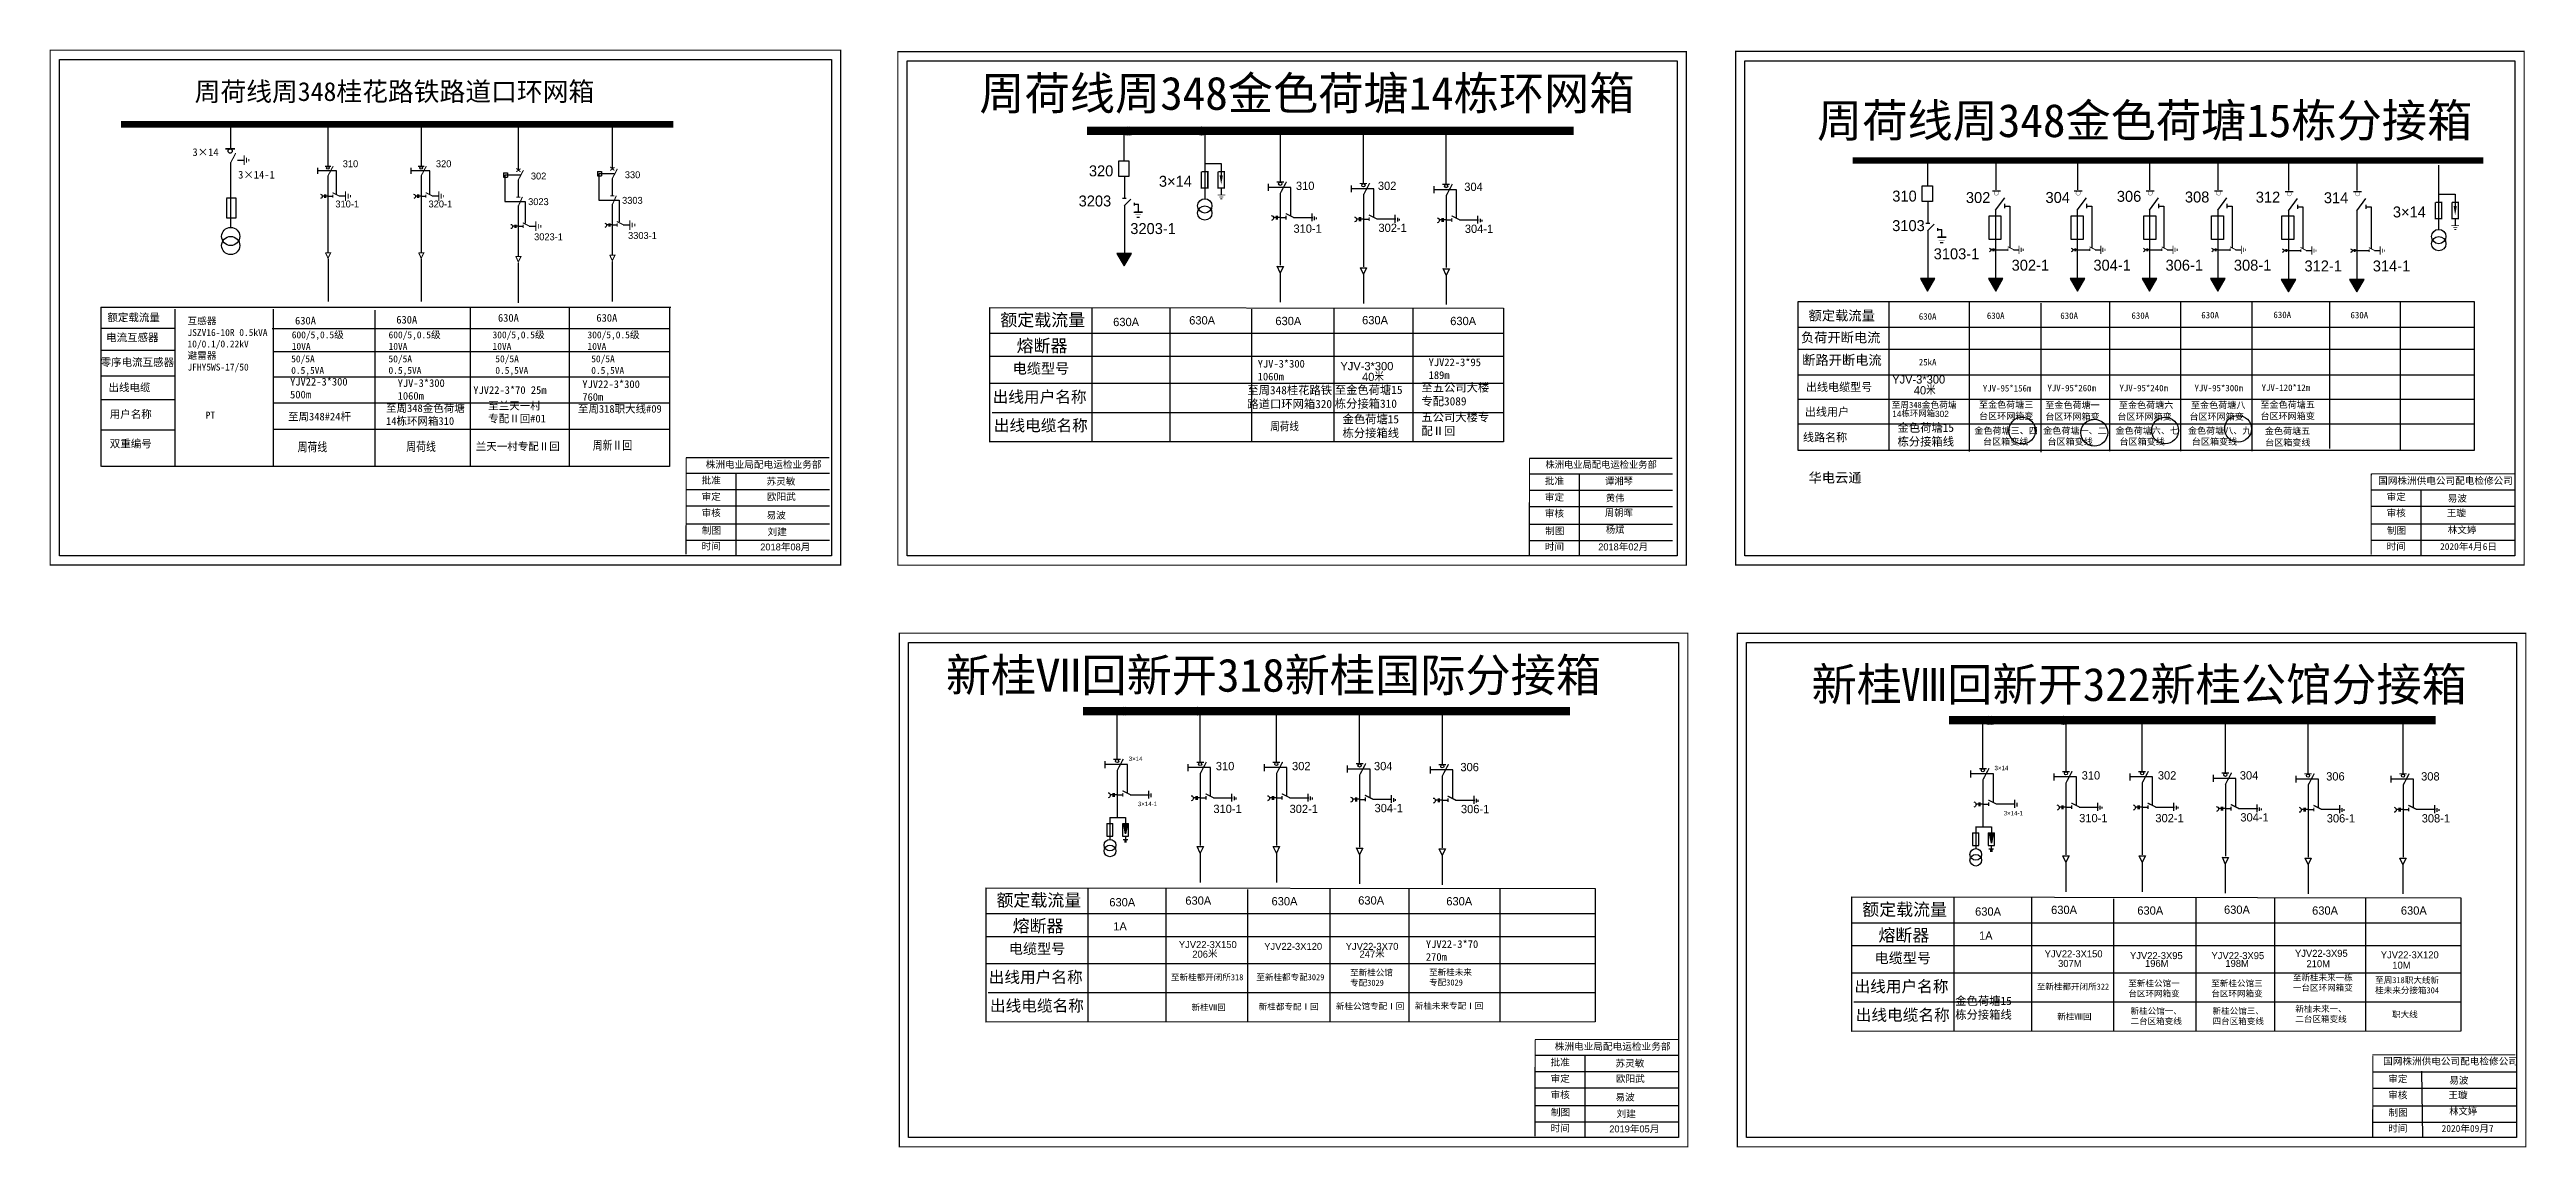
# Model space of a CAD drawing. Extents: x 444 to 1042, y -313 to -48.
import ezdxf

# ---------------------------------------------------------------- set-up
doc = ezdxf.new("R2010")
doc.units = 0
doc.header["$LTSCALE"] = 5
doc.linetypes.add('ACAD_ISO02W100', pattern=[15, 12, -3])
doc.linetypes.add('CENTER', pattern=[50.8, 31.75, -6.35, 6.35, -6.35])
doc.layers.get('0').update_dxf_attribs({"linetype": 'CONTINUOUS'})
doc.layers.add('1', color=7, linetype='CONTINUOUS')
doc.layers.add('2', color=7, linetype='CONTINUOUS')
doc.layers.add('MiniCADLayer', color=7, linetype='CONTINUOUS', lineweight=20)
doc.styles.add('hztxt_txtstyle_0.00_0_0', font='', dxfattribs={"bigfont": 'hztxt.shx'})
doc.styles.add('hztxt_txtstyle_1.07_0_0', font='', dxfattribs={"height": 1.069226, "bigfont": 'hztxt.shx'})
doc.styles.add('hztxt_txtstyle_1.48_0_0', font='', dxfattribs={"height": 1.476122, "bigfont": 'hztxt.shx'})
doc.styles.add('hztxt_txtstyle_1.50_0_0', font='', dxfattribs={"height": 1.5, "bigfont": 'hztxt.shx'})
doc.styles.add('hztxt_txtstyle_1.56_0_0', font='', dxfattribs={"height": 1.564529})
doc.styles.add('hztxt_txtstyle_1.66_0_0', font='', dxfattribs={"height": 1.660174, "bigfont": 'hztxt.shx'})
doc.styles.add('hztxt_txtstyle_1.69_0_0', font='', dxfattribs={"height": 1.694329, "bigfont": 'hztxt.shx'})
doc.styles.add('hztxt_txtstyle_1.80_0_0', font='', dxfattribs={"height": 1.8, "bigfont": 'hztxt.shx'})
doc.styles.add('hztxt_txtstyle_1.96_0_0', font='', dxfattribs={"height": 1.955662})
doc.styles.add('hztxt_txtstyle_2.00_0_0', font='', dxfattribs={"height": 2, "bigfont": 'hztxt.shx'})
doc.styles.add('hztxt_txtstyle_2.35_0_0', font='', dxfattribs={"height": 2.346794})
doc.styles.add('hztxt_txtstyle_2.50_0_0', font='', dxfattribs={"height": 2.5})
doc.styles.add('hztxt_txtstyle_2.64_0_0', font='', dxfattribs={"height": 2.642543, "bigfont": 'hztxt.shx'})
doc.styles.add('hztxt_txtstyle_2.70_0_0', font='simkai.ttf', dxfattribs={"height": 2.7})
doc.styles.add('hztxt_txtstyle_2.77_0_0', font='', dxfattribs={"height": 2.773073})
doc.styles.add('hztxt_txtstyle_200.00_0_0200', font='', dxfattribs={"height": 200, "bigfont": 'hztxt.shx'})
doc.styles.add('hztxt_txtstyle_3.00_0_0', font='', dxfattribs={"height": 3})
doc.styles.add('hztxt_txtstyle_4.64_0_0', font='', dxfattribs={"height": 4.641583, "bigfont": 'hztxt.shx'})
doc.styles.add('hztxt_txtstyle_8.00_0_0', font='', dxfattribs={"height": 8})
doc.styles.get("Standard").update_dxf_attribs({"font": 'KTGB2312.ttf', "width": 0.8})
doc.styles.add('字体', font='KTGB2312.ttf', dxfattribs={"height": 2.5})
doc.styles.get('hztxt_txtstyle_0.00_0_0').set_extended_font_data('hztxt')
doc.styles.get('hztxt_txtstyle_1.07_0_0').set_extended_font_data('hztxt')
doc.styles.get('hztxt_txtstyle_1.48_0_0').set_extended_font_data('hztxt')
doc.styles.get('hztxt_txtstyle_1.50_0_0').set_extended_font_data('hztxt')
doc.styles.get('hztxt_txtstyle_1.56_0_0').set_extended_font_data('SimSun')
doc.styles.get('hztxt_txtstyle_1.66_0_0').set_extended_font_data('hztxt')
doc.styles.get('hztxt_txtstyle_1.69_0_0').set_extended_font_data('hztxt')
doc.styles.get('hztxt_txtstyle_1.80_0_0').set_extended_font_data('hztxt')
doc.styles.get('hztxt_txtstyle_1.96_0_0').set_extended_font_data('SimSun')
doc.styles.get('hztxt_txtstyle_2.00_0_0').set_extended_font_data('hztxt')
doc.styles.get('hztxt_txtstyle_2.35_0_0').set_extended_font_data('SimSun')
doc.styles.get('hztxt_txtstyle_2.50_0_0').set_extended_font_data('SimSun')
doc.styles.get('hztxt_txtstyle_2.64_0_0').set_extended_font_data('hztxt')
doc.styles.get('hztxt_txtstyle_2.77_0_0').set_extended_font_data('SimSun')
doc.styles.get('hztxt_txtstyle_200.00_0_0200').set_extended_font_data('hztxt')
doc.styles.get('hztxt_txtstyle_3.00_0_0').set_extended_font_data('SimSun')
doc.styles.get('hztxt_txtstyle_4.64_0_0').set_extended_font_data('hztxt')
doc.styles.get('hztxt_txtstyle_8.00_0_0').set_extended_font_data('SimSun')

msp = doc.modelspace()

# ---------------------------------------------------------------- texts
at = {"color": 7}
for s, height, style, p in [('周荷线周348金色荷塘14栋环网箱', 8, 'hztxt_txtstyle_8.00_0_0', (668.17, -62.49)), ('周荷线周348金色荷塘15栋分接箱', 8, 'hztxt_txtstyle_8.00_0_0', (870.38, -69.07)), ('320', 2.643, 'hztxt_txtstyle_2.64_0_0', (694.61, -78.54, -0.03)), ('3203', 2.643, 'hztxt_txtstyle_2.64_0_0', (692.13, -85.81, -0.03)), ('3203-1', 2.643, 'hztxt_txtstyle_2.64_0_0', (704.6, -92.47, -0.03)), ('至周348金色荷塘', 1.5, 'hztxt_txtstyle_1.56_0_0', (888.4, -134.44))]:
    msp.add_text(s, height=height, dxfattribs=dict(at, style=style)).set_placement(p)
at = {"color": 0, "linetype": 'Continuous', "style": 'hztxt_txtstyle_2.70_0_0'}
for s, p in [('3×14', (478.21, -73.64)), ('3×14-1', (489.23, -79.08))]:
    msp.add_text(s, height=1.856, dxfattribs=at).set_placement(p)
at = {"color": 0}
for s, height, style, p in [('310', 1.671, 'hztxt_txtstyle_1.80_0_0', (514.49, -76.34)), ('320', 1.671, 'hztxt_txtstyle_1.80_0_0', (536.98, -76.34)), ('302', 1.671, 'hztxt_txtstyle_1.80_0_0', (559.9, -79.3)), ('330', 1.671, 'hztxt_txtstyle_1.80_0_0', (582.58, -78.99)), ('3303', 1.671, 'hztxt_txtstyle_1.80_0_0', (581.92, -85.17)), ('3×14', 2.643, 'hztxt_txtstyle_2.64_0_0', (711.51, -81.06)), ('310', 2.643, 'hztxt_txtstyle_2.64_0_0', (888.55, -84.63)), ('302', 2.643, 'hztxt_txtstyle_2.64_0_0', (906.31, -84.98)), ('304', 2.643, 'hztxt_txtstyle_2.64_0_0', (925.53, -84.96)), ('306', 2.643, 'hztxt_txtstyle_2.64_0_0', (942.75, -84.69)), ('308', 2.643, 'hztxt_txtstyle_2.64_0_0', (959.19, -84.85)), ('312', 2.643, 'hztxt_txtstyle_2.64_0_0', (976.29, -84.88)), ('314', 2.643, 'hztxt_txtstyle_2.64_0_0', (992.73, -85.03)), ('310-1', 1.671, 'hztxt_txtstyle_1.80_0_0', (512.71, -86.05)), ('320-1', 1.671, 'hztxt_txtstyle_1.80_0_0', (535.2, -86.05)), ('3023', 1.671, 'hztxt_txtstyle_1.80_0_0', (559.24, -85.49)), ('3103', 2.643, 'hztxt_txtstyle_2.64_0_0', (888.52, -91.76)), ('3×14', 2.643, 'hztxt_txtstyle_2.64_0_0', (1009.39, -88.46)), ('3023-1', 1.671, 'hztxt_txtstyle_1.80_0_0', (560.68, -93.97)), ('3303-1', 1.671, 'hztxt_txtstyle_1.80_0_0', (583.36, -93.65)), ('3103-1', 2.643, 'hztxt_txtstyle_2.64_0_0', (898.54, -98.56)), ('302-1', 2.643, 'hztxt_txtstyle_2.64_0_0', (917.36, -101.31)), ('304-1', 2.643, 'hztxt_txtstyle_2.64_0_0', (937.1, -101.31)), ('306-1', 2.643, 'hztxt_txtstyle_2.64_0_0', (954.51, -101.31)), ('308-1', 2.643, 'hztxt_txtstyle_2.64_0_0', (971, -101.31)), ('312-1', 2.643, 'hztxt_txtstyle_2.64_0_0', (988.05, -101.49)), ('314-1', 2.643, 'hztxt_txtstyle_2.64_0_0', (1004.54, -101.49)), ('额定载流量', 2.347, 'hztxt_txtstyle_2.35_0_0', (868.33, -113.32)), ('630A', 1.565, 'hztxt_txtstyle_1.56_0_0', (894.95, -113.13)), ('630A', 1.565, 'hztxt_txtstyle_1.56_0_0', (911.38, -112.95)), ('630A', 1.565, 'hztxt_txtstyle_1.56_0_0', (929.11, -112.95)), ('630A', 1.565, 'hztxt_txtstyle_1.56_0_0', (946.29, -112.93)), ('630A', 1.565, 'hztxt_txtstyle_1.56_0_0', (963.14, -112.82)), ('630A', 1.565, 'hztxt_txtstyle_1.56_0_0', (980.56, -112.75)), ('630A', 1.565, 'hztxt_txtstyle_1.56_0_0', (999.16, -112.82)), ('负荷开断电流', 2.347, 'hztxt_txtstyle_2.35_0_0', (866.48, -118.61)), ('断路开断电流', 2.347, 'hztxt_txtstyle_2.35_0_0', (866.78, -124.06)), ('25kA', 1.565, 'hztxt_txtstyle_1.56_0_0', (894.95, -124.18)), ('出线电缆型号', 1.956, 'hztxt_txtstyle_1.96_0_0', (867.69, -130.39)), ('YJV-95*156m', 1.5645, 'hztxt_txtstyle_1.56_0_0', (910.41, -130.47)), ('YJV-95*260m', 1.5645, 'hztxt_txtstyle_1.56_0_0', (926, -130.42)), ('YJV-95*240m', 1.5645, 'hztxt_txtstyle_1.56_0_0', (943.39, -130.42)), ('YJV-95*300m', 1.5645, 'hztxt_txtstyle_1.56_0_0', (961.5, -130.42)), ('YJV-120*12m', 1.5645, 'hztxt_txtstyle_1.56_0_0', (977.7, -130.32)), ('出线用户', 1.956, 'hztxt_txtstyle_1.96_0_0', (867.44, -136.37)), ('至金色荷塘三', 1.565, 'hztxt_txtstyle_1.56_0_0', (909.47, -134.42)), ('台区环网箱变', 1.565, 'hztxt_txtstyle_1.56_0_0', (909.47, -137.18)), ('至金色荷塘一', 1.565, 'hztxt_txtstyle_1.56_0_0', (925.48, -134.54)), ('台区环网箱变', 1.565, 'hztxt_txtstyle_1.56_0_0', (925.48, -137.3)), ('台区环网箱变', 1.565, 'hztxt_txtstyle_1.56_0_0', (942.87, -137.3)), ('至金色荷塘六', 1.565, 'hztxt_txtstyle_1.56_0_0', (943.24, -134.54)), ('台区环网箱变', 1.565, 'hztxt_txtstyle_1.56_0_0', (960.27, -137.3)), ('至金色荷塘八', 1.565, 'hztxt_txtstyle_1.56_0_0', (960.64, -134.54)), ('至金色荷塘五', 1.565, 'hztxt_txtstyle_1.56_0_0', (977.42, -134.42)), ('台区环网箱变', 1.565, 'hztxt_txtstyle_1.56_0_0', (977.42, -137.18)), ('线路名称', 1.956, 'hztxt_txtstyle_1.96_0_0', (866.98, -142.5)), ('金色荷塘三、四', 1.565, 'hztxt_txtstyle_1.56_0_0', (908.35, -140.69)), ('  台区箱变线', 1.565, 'hztxt_txtstyle_1.56_0_0', (908.31, -143.34)), ('金色荷塘一、二', 1.565, 'hztxt_txtstyle_1.56_0_0', (924.97, -140.69)), (' 台区箱变线', 1.565, 'hztxt_txtstyle_1.56_0_0', (924.93, -143.34)), ('金色荷塘六、七', 1.565, 'hztxt_txtstyle_1.56_0_0', (942.43, -140.69)), (' 台区箱变线', 1.565, 'hztxt_txtstyle_1.56_0_0', (942.31, -143.34)), ('金色荷塘八、九', 1.565, 'hztxt_txtstyle_1.56_0_0', (959.91, -140.69)), (' 台区箱变线', 1.565, 'hztxt_txtstyle_1.56_0_0', (959.79, -143.34)), (' 金色荷塘五', 1.565, 'hztxt_txtstyle_1.56_0_0', (977.42, -140.79)), ('台区箱变线', 1.565, 'hztxt_txtstyle_1.56_0_0', (978.55, -143.56)), ('华电云通', 2.347, 'hztxt_txtstyle_2.35_0_0', (868.33, -152.43)), ('新桂Ⅶ回新开318新桂国际分接箱', 8, 'hztxt_txtstyle_8.00_0_0', (660.06, -202.92)), ('新桂Ⅷ回新开322新桂公馆分接箱', 8, 'hztxt_txtstyle_8.00_0_0', (869.06, -205.16))]:
    msp.add_text(s, height=height, dxfattribs=dict(at, style=style)).set_placement(p)
for s, height, style, p in [('310', 2, 'hztxt_txtstyle_2.00_0_0', (744.59, -81.83)), ('302', 2, 'hztxt_txtstyle_2.00_0_0', (764.37, -81.83)), ('304', 2, 'hztxt_txtstyle_2.00_0_0', (785.23, -82.07)), ('310-1', 2, 'hztxt_txtstyle_2.00_0_0', (743.99, -92.16)), ('302-1', 2, 'hztxt_txtstyle_2.00_0_0', (764.51, -91.96)), ('304-1', 2, 'hztxt_txtstyle_2.00_0_0', (785.36, -92.2)), ('额定载流量', 3, 'hztxt_txtstyle_3.00_0_0', (673.23, -114.69)), ('630A', 2, 'hztxt_txtstyle_2.00_0_0', (700.47, -114.69)), ('630A', 2, 'hztxt_txtstyle_2.00_0_0', (718.82, -114.29)), ('630A', 2, 'hztxt_txtstyle_2.00_0_0', (739.63, -114.45)), ('630A', 2, 'hztxt_txtstyle_2.00_0_0', (760.56, -114.25)), ('630A', 2, 'hztxt_txtstyle_2.00_0_0', (781.83, -114.45)), ('熔断器', 3, 'hztxt_txtstyle_3.00_0_0', (677.14, -120.92)), ('电缆型号', 2.5, 'hztxt_txtstyle_2.50_0_0', (676.21, -126.16)), ('出线用户名称', 2.773, 'hztxt_txtstyle_2.77_0_0', (671.36, -133.15)), ('出线电缆名称', 2.773, 'hztxt_txtstyle_2.77_0_0', (671.65, -140.05)), ('3×14', 1.069, 'hztxt_txtstyle_1.07_0_0', (704.22, -219.64)), ('310', 2, 'hztxt_txtstyle_2.00_0_0', (725.25, -221.87)), ('302', 2, 'hztxt_txtstyle_2.00_0_0', (743.65, -221.87)), ('304', 2, 'hztxt_txtstyle_2.00_0_0', (763.43, -221.87)), ('306', 2, 'hztxt_txtstyle_2.00_0_0', (784.29, -222.11)), ('3×14', 1.069, 'hztxt_txtstyle_1.07_0_0', (913.22, -221.87)), ('310', 2, 'hztxt_txtstyle_2.00_0_0', (934.26, -224.11)), ('302', 2, 'hztxt_txtstyle_2.00_0_0', (952.65, -224.11)), ('304', 2, 'hztxt_txtstyle_2.00_0_0', (972.44, -224.11)), ('306', 2, 'hztxt_txtstyle_2.00_0_0', (993.29, -224.35)), ('308', 2, 'hztxt_txtstyle_2.00_0_0', (1016.21, -224.35)), ('3×14-1', 1.069, 'hztxt_txtstyle_1.07_0_0', (706.43, -230.54)), ('310-1', 2, 'hztxt_txtstyle_2.00_0_0', (724.66, -232.2)), ('302-1', 2, 'hztxt_txtstyle_2.00_0_0', (743.05, -232.2)), ('304-1', 2, 'hztxt_txtstyle_2.00_0_0', (763.57, -232)), ('306-1', 2, 'hztxt_txtstyle_2.00_0_0', (784.42, -232.24)), ('3×14-1', 1.069, 'hztxt_txtstyle_1.07_0_0', (915.43, -232.78)), ('310-1', 2, 'hztxt_txtstyle_2.00_0_0', (933.66, -234.43)), ('302-1', 2, 'hztxt_txtstyle_2.00_0_0', (952.06, -234.43)), ('304-1', 2, 'hztxt_txtstyle_2.00_0_0', (972.57, -234.24)), ('306-1', 2, 'hztxt_txtstyle_2.00_0_0', (993.43, -234.48)), ('308-1', 2, 'hztxt_txtstyle_2.00_0_0', (1016.35, -234.48)), ('额定载流量', 3, 'hztxt_txtstyle_3.00_0_0', (672.3, -254.73)), ('630A', 2, 'hztxt_txtstyle_2.00_0_0', (699.54, -254.73)), ('630A', 2, 'hztxt_txtstyle_2.00_0_0', (717.89, -254.33)), ('630A', 2, 'hztxt_txtstyle_2.00_0_0', (738.7, -254.49)), ('630A', 2, 'hztxt_txtstyle_2.00_0_0', (759.62, -254.29)), ('630A', 2, 'hztxt_txtstyle_2.00_0_0', (780.89, -254.49)), ('额定载流量', 3, 'hztxt_txtstyle_3.00_0_0', (881.3, -256.97)), ('630A', 2, 'hztxt_txtstyle_2.00_0_0', (908.54, -256.97)), ('630A', 2, 'hztxt_txtstyle_2.00_0_0', (926.89, -256.57)), ('630A', 2, 'hztxt_txtstyle_2.00_0_0', (947.7, -256.73)), ('630A', 2, 'hztxt_txtstyle_2.00_0_0', (968.63, -256.52)), ('630A', 2, 'hztxt_txtstyle_2.00_0_0', (989.89, -256.73)), ('630A', 2, 'hztxt_txtstyle_2.00_0_0', (1011.32, -256.73)), ('熔断器', 3, 'hztxt_txtstyle_3.00_0_0', (676.2, -260.95)), ('1A', 2, 'hztxt_txtstyle_2.00_0_0', (700.49, -260.55)), ('YJV22-3X150', 1.6943, 'hztxt_txtstyle_1.69_0_0', (716.32, -264.79)), ('熔断器', 3, 'hztxt_txtstyle_3.00_0_0', (885.2, -263.19)), ('1A', 2, 'hztxt_txtstyle_2.00_0_0', (909.49, -262.79)), ('电缆型号', 2.5, 'hztxt_txtstyle_2.50_0_0', (675.27, -266.2)), ('206米', 1.694, 'hztxt_txtstyle_1.69_0_0', (719.57, -267.11)), ('YJV22-3X120', 1.6943, 'hztxt_txtstyle_1.69_0_0', (736.93, -265.23)), ('YJV22-3X70', 1.694, 'hztxt_txtstyle_1.69_0_0', (756.6, -265.23)), ('247米', 1.694, 'hztxt_txtstyle_1.69_0_0', (759.94, -267.11)), ('电缆型号', 2.5, 'hztxt_txtstyle_2.50_0_0', (884.27, -268.43)), ('YJV22-3X150', 1.6943, 'hztxt_txtstyle_1.69_0_0', (925.32, -267.03)), ('307M', 1.694, 'hztxt_txtstyle_1.69_0_0', (928.57, -269.34)), ('YJV22-3X95', 1.694, 'hztxt_txtstyle_1.69_0_0', (945.93, -267.46)), ('196M', 1.694, 'hztxt_txtstyle_1.69_0_0', (949.55, -269.34)), ('YJV22-3X95', 1.694, 'hztxt_txtstyle_1.69_0_0', (965.6, -267.46)), ('198M', 1.694, 'hztxt_txtstyle_1.69_0_0', (968.95, -269.34)), ('YJV22-3X95', 1.694, 'hztxt_txtstyle_1.69_0_0', (985.76, -266.91)), ('210M', 1.694, 'hztxt_txtstyle_1.69_0_0', (988.54, -269.41)), ('YJV22-3X120', 1.6943, 'hztxt_txtstyle_1.69_0_0', (1006.47, -267.27)), ('10M', 1.694, 'hztxt_txtstyle_1.69_0_0', (1009.25, -269.77)), ('出线用户名称', 2.773, 'hztxt_txtstyle_2.77_0_0', (670.42, -273.19)), ('出线用户名称', 2.773, 'hztxt_txtstyle_2.77_0_0', (879.42, -275.43)), ('出线电缆名称', 2.773, 'hztxt_txtstyle_2.77_0_0', (670.71, -280.09)), ('出线电缆名称', 2.773, 'hztxt_txtstyle_2.77_0_0', (879.72, -282.32))]:
    msp.add_text(s, height=height, dxfattribs=dict(style=style)).set_placement(p)
at = {"color": 0, "linetype": 'Continuous', "attachment_point": 1}
for s, insert, char_height, width, style in [('{\\fSimSun|b0|i0|c134|p2;周荷线周348桂花路铁路道口环网箱}', (478.74, -55.79), 4.563, 130.4255, '字体'), ('{\\fSimSun|b0|i0|c134|p2;额定载流量}', (457.68, -111.67), 1.8562, 29.9238, 'hztxt_txtstyle_2.70_0_0'), ('\\A1;{\\fSimSun|b0|i0|c134|p2;互感器\\PJSZV16-10R 0.5kVA\\P10/0.1/0.22kV\\P避雷器\\PJFHY5WS-17/50}', (477.01, -112.6), 1.6705, 30.8039, 'hztxt_txtstyle_2.70_0_0'), ('{\\fSimSun|b0|i0|c134|p2;630A}', (502.97, -112.43), 1.8562, 29.9238, 'hztxt_txtstyle_2.70_0_0'), ('{\\fSimSun|b0|i0|c134|p2;630A}', (527.41, -112.21), 1.8562, 29.9238, 'hztxt_txtstyle_2.70_0_0'), ('{\\fSimSun|b0|i0|c134|p2;630A}', (551.95, -111.77), 1.8562, 29.9238, 'hztxt_txtstyle_2.70_0_0'), ('{\\fSimSun|b0|i0|c134|p2;630A}', (575.71, -111.77), 1.8562, 29.9238, 'hztxt_txtstyle_2.70_0_0'), ('{\\fSimSun|b0|i0|c134|p2;电流互感器}', (457.36, -116.5), 1.8562, 29.9238, 'hztxt_txtstyle_2.70_0_0'), ('\\A1;{\\fSimSun|b0|i0|c134|p2;600/5,0.5级\\P10VA}', (502.18, -115.96), 1.6705, 30.8039, 'hztxt_txtstyle_2.70_0_0'), ('\\A1;{\\fSimSun|b0|i0|c134|p2;600/5,0.5级\\P10VA}', (525.55, -115.96), 1.6705, 30.8039, 'hztxt_txtstyle_2.70_0_0'), ('\\A1;{\\fSimSun|b0|i0|c134|p2;300/5,0.5级\\P10VA}', (550.65, -115.96), 1.6705, 30.8039, 'hztxt_txtstyle_2.70_0_0'), ('\\A1;{\\fSimSun|b0|i0|c134|p2;300/5,0.5级\\P10VA}', (573.57, -115.96), 1.6705, 30.8039, 'hztxt_txtstyle_2.70_0_0'), ('{\\fSimSun|b0|i0|c134|p2;零序电流互感器}', (456.04, -122.48), 1.8562, 29.9238, 'hztxt_txtstyle_2.70_0_0'), ('{\\fSimSun|b0|i0|c134|p2;50/5A\\P0.5,5VA}', (502.04, -121.75), 1.6705, 29.9238, 'hztxt_txtstyle_2.70_0_0'), ('{\\fSimSun|b0|i0|c134|p2;50/5A\\P0.5,5VA}', (525.53, -121.75), 1.6705, 29.9238, 'hztxt_txtstyle_2.70_0_0'), ('{\\fSimSun|b0|i0|c134|p2;50/5A\\P0.5,5VA}', (551.32, -121.75), 1.6705, 29.9238, 'hztxt_txtstyle_2.70_0_0'), ('{\\fSimSun|b0|i0|c134|p2;50/5A\\P0.5,5VA}', (574.47, -121.75), 1.6705, 29.9238, 'hztxt_txtstyle_2.70_0_0'), ('YJV-3*300\\P1060m', (735.36, -122.84), 1.856, 29.9238, 'hztxt_txtstyle_2.70_0_0'), ('YJV22-3*95\\P189m', (776.62, -122.49), 1.856, 29.9238, 'hztxt_txtstyle_2.70_0_0'), ('{\\fSimSun|b0|i0|c134|p2;出线电缆}', (457.94, -128.57), 1.8562, 29.9238, 'hztxt_txtstyle_2.70_0_0'), ('YJV22-3*300\\P500m', (501.77, -127.18), 1.8562, 29.9238, 'hztxt_txtstyle_2.70_0_0'), ('YJV-3*300\\P1060m', (527.75, -127.51), 1.856, 29.9238, 'hztxt_txtstyle_2.70_0_0'), ('YJV22-3*70 25m', (546, -129.19), 1.8562, 29.9238, 'hztxt_txtstyle_2.70_0_0'), ('YJV22-3*300\\P760m', (572.32, -127.77), 1.8562, 29.9238, 'hztxt_txtstyle_2.70_0_0'), ('{\\fSimSun|b0|i0|c134|p2;用户名称}', (458.25, -135.01), 1.8562, 29.9238, 'hztxt_txtstyle_2.70_0_0'), ('{\\fSimSun|b0|i0|c134|p2;PT}', (481.39, -135.34), 1.6771, 13.0479, 'hztxt_txtstyle_0.00_0_0'), ('{\\fSimSun|b0|i0|c134|p2;至周348#24杆}', (501.28, -135.59), 1.8562, 16.0677, 'hztxt_txtstyle_2.70_0_0'), ('{\\fSimSun|b0|i0|c134|p2;至周348金色荷塘14栋环网箱310}', (524.94, -133.57), 1.8562, 19.8174, 'hztxt_txtstyle_2.70_0_0'), ('{\\fSimSun|b0|i0|c134|p2;至兰天一村专配Ⅱ回#01}', (549.61, -132.99), 1.8562, 14.4376, 'hztxt_txtstyle_2.70_0_0'), ('{\\fSimSun|b0|i0|c134|p2;至周318职大线#09}', (571.26, -133.73), 1.8562, 19.8174, 'hztxt_txtstyle_2.70_0_0'), ('{\\fSimSun|b0|i0|c134|p2;双重编号}', (458.25, -142.13), 1.8562, 29.9238, 'hztxt_txtstyle_2.70_0_0'), ('{\\fSimSun|b0|i0|c134|p2;兰天一村专配Ⅱ回}', (546.61, -142.8), 1.8562, 23.0433, 'hztxt_txtstyle_2.70_0_0'), ('株洲电业局配电运检业务部', (602.1, -147.25), 1.6646, 45.5085, '字体'), ('{\\fKaiTi_GB2312|b0|i0|c134|p49;批准}', (601.09, -151.05), 1.6646, 13.0179, '字体'), ('\\f\uffbfﾬￌﾣﾤ_GB2312|b0|i0|c134|p49;审定', (601.09, -155), 1.6646, 13.0179, '字体'), ('{\\fSimSun|b0|i0|c134|p2;苏灵敏}', (616.78, -151.32), 1.6646, 13.0179, '字体'), ('{\\fSimSun|b0|i0|c134|p2;欧阳武}', (616.86, -155.02), 1.6646, 13.0179, '字体'), ('\\f\uffbfﾬￌﾣﾤ_GB2312|b0|i0|c134|p49;审核', (601.09, -158.92), 1.6646, 13.0179, '字体'), ('易波', (616.78, -159.49), 1.665, 13.0179, '字体'), ('\\f\uffbfﾬￌﾣﾤ_GB2312|b0|i0|c134|p49;制图', (601.18, -163.15), 1.6646, 13.0179, '字体'), ('\\f\uffbfﾬￌﾣﾤ_GB2312|b0|i0|c134|p49;时间', (601.09, -166.96), 1.6646, 13.0179, '字体'), ('2018{\\fSimSun|b0|i0|c134|p2;年}08{\\fSimSun|b0|i0|c134|p2;月}', (615.28, -167.16), 1.6646, 24.3483, '字体'), ('{\\fSimSun|b0|i0|c134|p2;刘建}', (617.02, -163.5), 1.6646, 13.0179, '字体'), ('YJV22-3*70\\P270m', (775.96, -262.91), 1.856, 29.9238, 'hztxt_txtstyle_2.70_0_0'), ('{\\fKaiTi_GB2312|b0|i0|c134|p49;批准}', (806.04, -291.5), 1.6646, 13.0179, '字体'), ('株洲电业局配电运检业务部', (807.05, -287.7), 1.6646, 45.5085, '字体'), ('{\\fSimSun|b0|i0|c134|p2;苏灵敏}', (821.72, -291.77), 1.6646, 13.0179, '字体'), ('\\f\uffbfﾬￌﾣﾤ_GB2312|b0|i0|c134|p49;审定', (806.04, -295.45), 1.6646, 13.0179, '字体'), ('{\\fSimSun|b0|i0|c134|p2;欧阳武}', (821.81, -295.47), 1.6646, 13.0179, '字体'), ('\\f\uffbfﾬￌﾣﾤ_GB2312|b0|i0|c134|p49;制图', (806.13, -303.59), 1.6646, 13.0179, '字体'), ('\\f\uffbfﾬￌﾣﾤ_GB2312|b0|i0|c134|p49;审核', (806.04, -299.37), 1.6646, 13.0179, '字体'), ('易波', (821.72, -299.94), 1.665, 13.0179, '字体'), ('{\\fSimSun|b0|i0|c134|p2;刘建}', (821.97, -303.94), 1.6646, 13.0179, '字体'), ('\\f\uffbfﾬￌﾣﾤ_GB2312|b0|i0|c134|p49;时间', (806.04, -307.41), 1.6646, 13.0179, '字体'), ('2019{\\fSimSun|b0|i0|c134|p2;年}05{\\fSimSun|b0|i0|c134|p2;月}', (820.23, -307.61), 1.6646, 24.3483, '字体')]:
    msp.add_mtext(s, dxfattribs=dict(at, insert=insert, char_height=char_height, width=width, style=style))
at = {"color": 0, "char_height": 2.175, "width": 27.0373, "attachment_point": 1}
for s, insert in [('{\\fSimSun|b0|i0|c134|p2;周荷线}', (503.6, -142.76)), ('{\\fSimSun|b0|i0|c134|p2;周荷线}', (529.84, -142.65)), ('{\\fSimSun|b0|i0|c134|p2;周新Ⅱ回}', (574.85, -142.34))]:
    msp.add_mtext(s, dxfattribs=dict(at, insert=insert))
at = {"color": 7, "linetype": 'Continuous', "attachment_point": 1}
for s, insert, char_height, width, style in [('株洲电业局配电运检业务部', (804.81, -147.43), 1.6602, 45.388, 'hztxt_txtstyle_0.00_0_0'), ('{\\fKaiTi_GB2312|b0|i0|c134|p49;批准}', (804.66, -151.21), 1.6602, 12.9834, 'hztxt_txtstyle_0.00_0_0'), ('\\f\uffbfﾬￌﾣﾤ_GB2312|b0|i0|c134|p49;审定', (804.66, -155.15), 1.6602, 12.9834, 'hztxt_txtstyle_0.00_0_0'), ('谭湘琴', (819.19, -151.4), 1.66, 12.9834, 'hztxt_txtstyle_0.00_0_0'), ('黄伟', (819.4, -155.5), 1.66, 12.9834, 'hztxt_txtstyle_0.00_0_0'), ('{\\fSimSun|b0|i0|c134|p2;国网株洲供电公司配电检修公司}', (1005.82, -151.17), 1.6602, 45.388, 'hztxt_txtstyle_0.00_0_0'), ('\\f\uffbfﾬￌﾣﾤ_GB2312|b0|i0|c134|p49;审定', (1007.87, -155.07), 1.6602, 12.9834, 'hztxt_txtstyle_0.00_0_0'), ('{\\fSimSun|b0|i0|c134|p2;易波}', (1022.61, -155.42), 1.6602, 12.9834, 'hztxt_txtstyle_0.00_0_0'), ('\\f\uffbfﾬￌﾣﾤ_GB2312|b0|i0|c134|p49;审核', (804.66, -159.06), 1.6602, 12.9834, 'hztxt_txtstyle_0.00_0_0'), ('周朝晖', (819.19, -159.04), 1.66, 12.9834, 'hztxt_txtstyle_0.00_0_0'), ('\\f\uffbfﾬￌﾣﾤ_GB2312|b0|i0|c134|p49;审核', (1007.87, -158.98), 1.6602, 12.9834, 'hztxt_txtstyle_0.00_0_0'), ('{\\fSimSun|b0|i0|c134|p2;王璇}', (1022.4, -158.96), 1.6602, 12.9834, 'hztxt_txtstyle_0.00_0_0'), ('\\f\uffbfﾬￌﾣﾤ_GB2312|b0|i0|c134|p49;制图', (804.75, -163.28), 1.6602, 12.9834, 'hztxt_txtstyle_0.00_0_0'), ('\\f\uffbfﾬￌﾣﾤ_GB2312|b0|i0|c134|p49;时间', (804.66, -167.09), 1.6602, 12.9834, 'hztxt_txtstyle_0.00_0_0'), ('2018{\\fSimSun|b0|i0|c134|p2;年}02{\\fSimSun|b0|i0|c134|p2;月}', (817.57, -167.13), 1.6602, 17.1203, 'hztxt_txtstyle_0.00_0_0'), ('杨斌', (819.4, -163.13), 1.66, 12.9834, 'hztxt_txtstyle_0.00_0_0'), ('\\f\uffbfﾬￌﾣﾤ_GB2312|b0|i0|c134|p49;制图', (1007.96, -163.2), 1.6602, 12.9834, 'hztxt_txtstyle_0.00_0_0'), ('\\f\uffbfﾬￌﾣﾤ_GB2312|b0|i0|c134|p49;时间', (1007.87, -167.01), 1.6602, 12.9834, 'hztxt_txtstyle_0.00_0_0'), ('{\\fNSimSun|b0|i0|c134|p49;2020年4月6日}', (1020.78, -167.05), 1.6602, 16.4259, 'hztxt_txtstyle_0.00_0_0'), ('{\\fSimSun|b0|i0|c134|p2;林文婷}', (1022.61, -163.05), 1.6602, 12.9834, 'hztxt_txtstyle_0.00_0_0'), ('{\\fKaiTi_GB2312|b0|i0|c134|p49;国网株洲供电公司配电检修公司}', (1007.03, -291.27), 1.6602, 45.388, 'hztxt_txtstyle_0.00_0_0'), ('\\f\uffbfﾬￌﾣﾤ_GB2312|b0|i0|c134|p49;审定', (1008.25, -295.53), 1.6602, 12.9834, 'hztxt_txtstyle_0.00_0_0'), ('{\\fKaiTi_GB2312|b0|i0|c134|p49;易波}', (1022.99, -295.88), 1.6602, 12.9834, 'hztxt_txtstyle_0.00_0_0'), ('\\f\uffbfﾬￌﾣﾤ_GB2312|b0|i0|c134|p49;制图', (1008.34, -303.66), 1.6602, 12.9834, 'hztxt_txtstyle_0.00_0_0'), ('\\f\uffbfﾬￌﾣﾤ_GB2312|b0|i0|c134|p49;审核', (1008.25, -299.44), 1.6602, 12.9834, 'hztxt_txtstyle_0.00_0_0'), ('{\\fKaiTi_GB2312|b0|i0|c134|p49;王璇}', (1022.78, -299.41), 1.6602, 12.9834, 'hztxt_txtstyle_0.00_0_0'), ('林文婷', (1022.99, -303.51), 1.66, 12.9834, 'hztxt_txtstyle_1.66_0_0'), ('\\f\uffbfﾬￌﾣﾤ_GB2312|b0|i0|c134|p49;时间', (1008.25, -307.47), 1.6602, 12.9834, 'hztxt_txtstyle_0.00_0_0'), ('{\\fNSimSun|b0|i0|c134|p49;2020年09月7}', (1021.16, -307.5), 1.6602, 15.8343, 'hztxt_txtstyle_1.66_0_0')]:
    msp.add_mtext(s, dxfattribs=dict(at, insert=insert, char_height=char_height, width=width, style=style))
at = {"linetype": 'Continuous', "char_height": 1.4761, "attachment_point": 1}
for s, insert, width, style in [('{\\fSimSun|b0|i0|c134|p2;至新桂都开闭所318}', (714.41, -271.1), 18.7534, 'hztxt_txtstyle_0.00_0_0'), ('{\\fSimSun|b0|i0|c134|p2;至新桂都专配3029}', (735.03, -271.07), 17.7714, 'hztxt_txtstyle_0.00_0_0'), ('{\\fSimSun|b0|i0|c134|p2;至新桂公馆专配3029}', (757.66, -269.97), 11.7115, 'hztxt_txtstyle_0.00_0_0'), ('{\\fSimSun|b0|i0|c134|p2;至新桂未来专配3029}', (776.73, -269.89), 11.7115, 'hztxt_txtstyle_0.00_0_0'), ('{\\fSimSun|b0|i0|c134|p2;至新桂都开闭所322}', (923.42, -273.34), 18.7534, 'hztxt_txtstyle_0.00_0_0'), ('{\\fSimSun|b0|i0|c134|p2;至新桂公馆一台区环网箱变}', (945.53, -272.56), 13.8155, 'hztxt_txtstyle_0.00_0_0'), ('{\\fSimSun|b0|i0|c134|p2;至新桂公馆三台区环网箱变}', (965.56, -272.56), 13.8155, 'hztxt_txtstyle_0.00_0_0'), ('{\\fSimSun|b0|i0|c134|p2;至新桂未来一栋一台区环网箱变}', (985.24, -271.16), 15.1922, 'hztxt_txtstyle_1.48_0_0'), ('{\\fSimSun|b0|i0|c134|p2;至周318职大线新桂未来分接箱304}', (1005.11, -271.78), 16.0773, 'hztxt_txtstyle_1.48_0_0'), ('{\\fSimSun|b0|i0|c134|p2;新桂Ⅶ回}', (719.38, -278.37), 17.0907, 'hztxt_txtstyle_4.64_0_0'), ('{\\fSimSun|b0|i0|c134|p2;新桂都专配Ⅰ回}', (735.6, -278.19), 17.5586, 'hztxt_txtstyle_0.00_0_0'), ('{\\fSimSun|b0|i0|c134|p2;新桂公馆专配Ⅰ回}', (754.22, -278.08), 17.5586, 'hztxt_txtstyle_0.00_0_0'), ('{\\fSimSun|b0|i0|c134|p2;新桂未来专配Ⅰ回}', (773.28, -277.99), 17.5586, 'hztxt_txtstyle_0.00_0_0'), ('{\\fSimSun|b0|i0|c134|p2;新桂Ⅷ回}', (928.38, -280.6), 17.0907, 'hztxt_txtstyle_4.64_0_0'), ('{\\fSimSun|b0|i0|c134|p2;新桂公馆一、二台区箱变线}', (946.05, -279.24), 13.2488, 'hztxt_txtstyle_0.00_0_0'), ('{\\fSimSun|b0|i0|c134|p2;新桂公馆三、四台区箱变线}', (965.86, -279.24), 13.2488, 'hztxt_txtstyle_0.00_0_0'), ('{\\fSimSun|b0|i0|c134|p2;新桂未来一、二台区箱变线}', (985.84, -278.72), 13.2488, 'hztxt_txtstyle_1.48_0_0'), ('{\\fSimSun|b0|i0|c134|p2;职大线}', (1009.18, -280.06), 17.0907, 'hztxt_txtstyle_4.64_0_0')]:
    msp.add_mtext(s, dxfattribs=dict(at, insert=insert, width=width, style=style))
at = {"layer": 'MiniCADLayer', "color": 7, "ltscale": 1.456944, "char_height": 2, "attachment_point": 1}
for s, insert, style in [('YJV-3*300', (755.32, -123.34), 'hztxt_txtstyle_2.00_0_0'), ('40米', (760.54, -125.95), 'hztxt_txtstyle_200.00_0_0200'), ('YJV-3*300', (888.52, -126.56), 'hztxt_txtstyle_2.00_0_0'), ('40米', (893.74, -129.17), 'hztxt_txtstyle_200.00_0_0200')]:
    msp.add_mtext(s, dxfattribs=dict(at, insert=insert, style=style))
at = {"layer": 'MiniCADLayer', "color": 7, "ltscale": 1.189294, "char_height": 2, "attachment_point": 1}
for s, insert, width, style in [('{\\fSimSun|b0|i0|c134|p2;至周348桂花路铁路道口环网箱320}', (732.86, -129.15), 21.5817, 'hztxt_txtstyle_200.00_0_0200'), ('{\\fSimSun|b0|i0|c134|p2;至金色荷塘15栋分接箱310}', (753.97, -129.07), 17.4811, 'hztxt_txtstyle_2.00_0_0'), ('{\\fSimSun|b0|i0|c134|p2;至五公司大楼专配3089}', (774.87, -128.49), 17.4811, 'hztxt_txtstyle_2.00_0_0'), ('{\\fSimSun|b0|i0|c134|p2;金色荷塘15栋分接箱线}', (755.83, -136.15), 14.0872, 'hztxt_txtstyle_200.00_0_0200'), ('{\\fSimSun|b0|i0|c134|p2;五公司大楼专配Ⅱ回}', (774.87, -135.66), 17.4811, 'hztxt_txtstyle_2.00_0_0'), ('{\\fSimSun|b0|i0|c134|p2;金色荷塘15栋分接箱线}', (889.81, -138.21), 14.0872, 'hztxt_txtstyle_200.00_0_0200'), ('{\\fSimSun|b0|i0|c134|p2;金色荷塘15栋分接箱线}', (903.75, -276.53), 14.0872, 'hztxt_txtstyle_200.00_0_0200')]:
    msp.add_mtext(s, dxfattribs=dict(at, insert=insert, width=width, style=style))
at = {"layer": 'MiniCADLayer', "color": 7, "ltscale": 0.554601, "insert": (888.53, -135.12), "char_height": 1.5, "attachment_point": 1, "style": 'hztxt_txtstyle_1.50_0_0'}
msp.add_mtext('14栋环网箱302', dxfattribs=at)
at = {"layer": 'MiniCADLayer', "color": 7, "ltscale": 1.189294, "insert": (738.39, -138.05), "char_height": 2, "attachment_point": 1, "style": 'hztxt_txtstyle_200.00_0_0200'}
msp.add_mtext('周荷线', dxfattribs=at)

# ---------------------------------------------------------------- blocks, each defined once
blk = doc.blocks.new('JD')
for points in [[(-2, 0.2), (-2, -0.2), (2, 0.2), (2, -0.2)], [(1, -1.2), (1, -0.8), (-1, -1.2), (-1, -0.8)], [(-0.5, -1.8), (-0.5, -2.2), (0.5, -1.8), (0.5, -2.2)]]:
    blk.add_trace(points)

# ---------------------------------------------------------------- hatches: boundary and pattern name
for points in [[(703.14, -100.18), (704.89, -97.14), (701.39, -97.14)], [(897.08, -106.27), (898.83, -103.23), (895.33, -103.23)], [(913.51, -106.27), (915.26, -103.23), (911.76, -103.23)], [(933.25, -106.27), (935, -103.23), (931.5, -103.23)], [(950.66, -106.27), (952.41, -103.23), (948.9, -103.23)], [(967.15, -106.27), (968.9, -103.23), (965.39, -103.23)], [(984.19, -106.45), (985.94, -103.41), (982.44, -103.41)], [(1000.68, -106.45), (1002.43, -103.41), (998.93, -103.41)]]:
    msp.add_hatch(color=7).paths.add_polyline_path(points)
at = {"linetype": 'Continuous'}
for points in [[(703.02, -234.97), (703.91, -234.97), (703.48, -237.22)], [(912.02, -237.2), (912.92, -237.2), (912.48, -239.46)]]:
    msp.add_hatch(color=256, dxfattribs=at).paths.add_polyline_path(points)

# ---------------------------------------------------------------- linework, layer by layer
at = {"color": 0}
for p, q in [((487.39, -66.31), (487.39, -71.82)), ((510.92, -65.88), (510.92, -76.1)), ((533.41, -65.88), (533.41, -76.1)), ((556.86, -66.35), (556.86, -77.08)), ((579.54, -66.03), (579.54, -76.76)), ((487.42, -75.22), (487.42, -90.82)), ((489.07, -74.6), (490.64, -74.6)), ((553.29, -77.66), (554.29, -77.66)), ((553.29, -77.66), (553.29, -78.77)), ((554.29, -77.66), (554.29, -78.77)), ((575.97, -77.34), (576.98, -77.34)), ((575.97, -77.34), (575.97, -78.46)), ((576.98, -77.34), (576.98, -78.46)), ((510.92, -78.38), (510.92, -96.95)), ((510.92, -83.31), (512.08, -83.31)), ((513.59, -83.28), (515.16, -83.28)), ((533.41, -78.38), (533.41, -96.95)), ((533.41, -83.31), (534.57, -83.31)), ((536.08, -83.28), (537.65, -83.28)), ((553.29, -78.77), (554.29, -78.77)), ((556.86, -79.36), (556.86, -83.5)), ((575.97, -78.46), (576.98, -78.46)), ((579.54, -79.04), (579.54, -83.18)), ((703.18, -78.55, -0.03), (703.18, -83.8, -0.03)), ((556.86, -85.57), (556.86, -97.8)), ((579.54, -85.25), (579.54, -97.48)), ((703.18, -85.56, -0.03), (703.18, -98.46, -0.03)), ((897.13, -84.64), (897.13, -89.88)), ((913.47, -86.7), (913.47, -105.08)), ((933.21, -86.7), (933.21, -105.08)), ((950.62, -86.7), (950.62, -105.08)), ((967.11, -86.7), (967.11, -105.08)), ((984.16, -86.88), (984.16, -105.26)), ((1000.65, -86.88), (1000.65, -105.26)), ((556.86, -90.59), (558.01, -90.59)), ((559.52, -90.56), (561.1, -90.56)), ((579.54, -90.27), (580.7, -90.27)), ((582.21, -90.24), (583.78, -90.24)), ((897.13, -91.64), (897.13, -104.55)), ((887.75, -108.78), (887.75, -144.7)), ((907.07, -109.03), (907.07, -144.95)), ((474.11, -115.3), (456.2, -115.3)), ((865.92, -114.91), (873.22, -114.91)), ((873.14, -114.91), (888.07, -114.91)), ((885.13, -114.91), (1028.98, -114.91)), ((474.04, -120.57), (456.13, -120.57)), ((865.84, -120.28), (873.15, -120.28)), ((873.07, -120.28), (888, -120.28)), ((887.75, -120.28), (1028.98, -120.28)), ((474.04, -126.78), (456.13, -126.78)), ((473.97, -132.46), (456.06, -132.46)), ((865.71, -132.31), (873.02, -132.31)), ((872.94, -132.31), (887.87, -132.31)), ((887.62, -132.31), (1028.98, -132.31)), ((474.04, -139.83), (456.13, -139.83))]:
    msp.add_line(p, q, dxfattribs=at)
at = {"color": 7}
for p, q in [((703.16, -74.76, -0.03), (703.16, -68.44, -0.03)), ((897.11, -80.84), (897.11, -74.53)), ((913.6, -81.82), (913.6, -75.24)), ((933.34, -81.82), (933.34, -75.24)), ((950.75, -81.82), (950.75, -75.24)), ((967.24, -81.82), (967.24, -75.24)), ((984.29, -82), (984.29, -75.42)), ((1000.78, -82), (1000.78, -75.42)), ((702.73, -83.8, -0.03), (703.63, -83.8, -0.03)), ((703.11, -85.64, -0.03), (704.72, -84.02, -0.03)), ((896.67, -89.88), (897.57, -89.88)), ((897.05, -91.72), (898.66, -90.1))]:
    msp.add_line(p, q, dxfattribs=at)
for p, q in [((722.56, -68.46), (722.56, -84.01)), ((740.75, -67.36), (740.75, -79.88)), ((760.82, -67.72), (760.82, -80.23)), ((780.79, -67.92), (780.79, -80.44)), ((722.54, -75.45), (726.55, -75.45)), ((726.55, -75.45), (726.55, -78.38)), ((1020.44, -75.86), (1020.44, -91.42)), ((726.55, -81.46), (726.55, -82.97)), ((740.8, -82.61), (740.8, -100.02)), ((760.88, -82.96), (760.88, -100.38)), ((780.85, -83.16), (780.85, -100.58)), ((912.72, -82.04), (914.65, -82.04)), ((932.46, -82.04), (934.39, -82.04)), ((949.87, -82.04), (951.8, -82.04)), ((966.36, -82.04), (968.29, -82.04)), ((983.4, -82.22), (985.33, -82.22)), ((999.9, -82.22), (1001.82, -82.22)), ((1020.42, -82.85), (1024.43, -82.85)), ((1024.43, -82.85), (1024.43, -85.78)), ((705.48, -87.17, -0.03), (706.65, -87.17, -0.03)), ((705.51, -84.97, -0.03), (705.51, -85.6, -0.03)), ((705.51, -87.17, -0.03), (707.58, -87.17, -0.03)), ((705.53, -85.28, -0.03), (706.58, -85.28, -0.03)), ((707.58, -87.17, -0.03), (705.67, -87.17, -0.03)), ((706.86, -88.49, -0.03), (706.2, -88.49, -0.03)), ((706.31, -87.17, -0.03), (706.86, -87.17, -0.03)), ((706.58, -87.17, -0.03), (706.58, -85.27, -0.03)), ((740.8, -88.51), (742.19, -88.51)), ((744, -88.47), (748.63, -88.47)), ((760.88, -88.86), (762.27, -88.86)), ((764.08, -88.83), (768.71, -88.83)), ((780.85, -89.07), (782.23, -89.07)), ((784.04, -89.03), (788.68, -89.03)), ((915.65, -85.21), (915.65, -86.21)), ((915.68, -85.71), (916.96, -85.71)), ((916.96, -85.71), (916.96, -95.81)), ((935.39, -85.21), (935.39, -86.21)), ((935.42, -85.71), (936.7, -85.71)), ((936.7, -85.71), (936.7, -95.81)), ((952.8, -85.21), (952.8, -86.21)), ((952.82, -85.71), (954.1, -85.71)), ((954.1, -85.71), (954.1, -95.81)), ((969.29, -85.21), (969.29, -86.21)), ((969.32, -85.71), (970.59, -85.71)), ((970.59, -85.71), (970.59, -95.81)), ((986.34, -85.39), (986.34, -86.39)), ((986.36, -85.9), (987.64, -85.9)), ((987.64, -85.9), (987.64, -95.99)), ((1002.83, -85.39), (1002.83, -86.39)), ((1002.85, -85.9), (1004.13, -85.9)), ((1004.13, -85.9), (1004.13, -95.99)), ((1024.43, -88.86), (1024.43, -90.37)), ((899.42, -93.26), (900.59, -93.26)), ((899.45, -91.05), (899.45, -91.69)), ((899.45, -93.26), (901.52, -93.26)), ((899.47, -91.37), (900.52, -91.37)), ((901.52, -93.26), (899.61, -93.26)), ((900.8, -94.58), (900.14, -94.58)), ((900.25, -93.26), (900.8, -93.26)), ((900.53, -93.26), (900.53, -91.36)), ((740.05, -100.27), (741.58, -100.27)), ((740.8, -101.82), (740.07, -100.24)), ((741.58, -100.27), (740.8, -101.82)), ((760.13, -100.62), (761.66, -100.62)), ((760.88, -102.17), (760.15, -100.59)), ((761.66, -100.62), (760.88, -102.17)), ((780.1, -100.83), (781.62, -100.83)), ((780.84, -102.37), (780.11, -100.8)), ((781.62, -100.83), (780.84, -102.37)), ((913.56, -96.27), (916.49, -96.27)), ((917.79, -96.24), (919.13, -96.24)), ((933.3, -96.27), (936.23, -96.27)), ((937.53, -96.24), (938.87, -96.24)), ((950.71, -96.27), (953.64, -96.27)), ((954.93, -96.24), (956.28, -96.24)), ((967.2, -96.27), (970.13, -96.27)), ((971.42, -96.24), (972.77, -96.24)), ((984.25, -96.45), (987.18, -96.45)), ((988.47, -96.42), (989.82, -96.42)), ((1000.74, -96.45), (1003.67, -96.45)), ((1004.96, -96.42), (1006.31, -96.42)), ((740.8, -101.82), (740.8, -108.91)), ((760.88, -102.17), (760.88, -109.26)), ((780.84, -102.37), (780.84, -109.46)), ((670.57, -110.19), (794.7, -110.39)), ((670.71, -142.65), (670.72, -110.19)), ((695.33, -110.39), (695.33, -142.64)), ((714.12, -110.39), (714.12, -142.63)), ((733.87, -110.62), (733.87, -142.62)), ((753.73, -110.39), (753.73, -142.61)), ((772.77, -110.39), (772.77, -142.6)), ((794.7, -110.39), (794.7, -142.59)), ((670.57, -116.43), (794.7, -116.43)), ((670.86, -121.92), (794.7, -121.92)), ((670.86, -128.46), (794.7, -128.46)), ((794.7, -135.59), (671.23, -135.59)), ((794.7, -142.59), (670.57, -142.65)), ((701.35, -206.68), (701.35, -219.19)), ((721.41, -207.4), (721.41, -219.92)), ((739.81, -207.4), (739.81, -219.92)), ((759.89, -207.76), (759.89, -220.27)), ((779.85, -207.96), (779.85, -220.47)), ((910.35, -208.92), (910.35, -221.43)), ((930.41, -209.64), (930.41, -222.15)), ((948.81, -209.64), (948.81, -222.15)), ((968.89, -209.99), (968.89, -222.5)), ((988.85, -210.2), (988.85, -222.71)), ((1011.78, -210.2), (1011.78, -222.71)), ((701.41, -221.92), (701.41, -233.27)), ((721.47, -222.64), (721.47, -240.06)), ((739.87, -222.64), (739.87, -240.06)), ((759.95, -223), (759.95, -240.42)), ((779.91, -223.2), (779.91, -240.62)), ((910.41, -224.16), (910.41, -235.51)), ((930.47, -224.88), (930.47, -242.3)), ((948.87, -224.88), (948.87, -242.3)), ((968.95, -225.23), (968.95, -242.65)), ((988.91, -225.44), (988.91, -242.86)), ((1011.84, -225.44), (1011.84, -242.86)), ((701.41, -227.83), (702.8, -227.83)), ((704.6, -227.79), (709.24, -227.79)), ((721.47, -228.55), (722.86, -228.55)), ((724.66, -228.51), (729.3, -228.51)), ((739.87, -228.55), (741.25, -228.55)), ((743.06, -228.51), (747.7, -228.51)), ((759.95, -228.9), (761.33, -228.9)), ((763.14, -228.86), (767.77, -228.86)), ((779.91, -229.11), (781.29, -229.11)), ((783.1, -229.07), (787.74, -229.07)), ((910.41, -230.06), (911.8, -230.06)), ((913.61, -230.02), (918.24, -230.02)), ((930.47, -230.78), (931.86, -230.78)), ((933.67, -230.75), (938.3, -230.75)), ((948.87, -230.78), (950.25, -230.78)), ((952.06, -230.75), (956.7, -230.75)), ((968.95, -231.14), (970.33, -231.14)), ((972.14, -231.1), (976.78, -231.1)), ((988.91, -231.34), (990.3, -231.34)), ((992.1, -231.3), (996.74, -231.3)), ((1011.84, -231.34), (1013.22, -231.34)), ((1015.03, -231.3), (1019.66, -231.3)), ((698.94, -234.74), (700.42, -234.74)), ((698.94, -237.77), (700.42, -237.77)), ((699.67, -233.24), (699.67, -238.62)), ((700.42, -237.77), (700.42, -234.74)), ((702.69, -234.74), (704.17, -234.74)), ((702.69, -234.77), (702.69, -237.77)), ((702.69, -237.77), (704.17, -237.77)), ((704.17, -237.77), (704.17, -234.74)), ((907.94, -236.97), (909.43, -236.97)), ((908.68, -235.48), (908.68, -240.85)), ((909.43, -240), (909.43, -236.97)), ((911.69, -236.97), (913.18, -236.97)), ((911.69, -237.01), (911.69, -240)), ((913.18, -240), (913.18, -236.97)), ((720.72, -240.31), (722.25, -240.31)), ((721.47, -241.85), (720.74, -240.28)), ((722.25, -240.31), (721.47, -241.85)), ((721.47, -241.85), (721.47, -248.95)), ((739.12, -240.31), (740.64, -240.31)), ((739.86, -241.85), (739.13, -240.28)), ((740.64, -240.31), (739.86, -241.85)), ((739.86, -241.85), (739.86, -248.95)), ((759.2, -240.66), (760.72, -240.66)), ((759.94, -242.21), (759.21, -240.63)), ((760.72, -240.66), (759.94, -242.21)), ((759.94, -242.21), (759.94, -249.3)), ((779.16, -240.87), (780.69, -240.87)), ((779.9, -242.41), (779.18, -240.84)), ((780.69, -240.87), (779.9, -242.41)), ((779.9, -242.41), (779.9, -249.5)), ((907.94, -240), (909.43, -240)), ((911.69, -240), (913.18, -240)), ((929.72, -242.54), (931.25, -242.54)), ((930.47, -244.09), (929.74, -242.51)), ((931.25, -242.54), (930.47, -244.09)), ((930.47, -244.09), (930.47, -251.18)), ((948.12, -242.54), (949.65, -242.54)), ((948.86, -244.09), (948.14, -242.51)), ((949.65, -242.54), (948.86, -244.09)), ((948.86, -244.09), (948.86, -251.18)), ((968.2, -242.9), (969.73, -242.9)), ((968.94, -244.44), (968.22, -242.87)), ((969.73, -242.9), (968.94, -244.44)), ((968.94, -244.44), (968.94, -251.53)), ((988.16, -243.1), (989.69, -243.1)), ((988.91, -244.65), (988.18, -243.07)), ((989.69, -243.1), (988.91, -244.65)), ((988.91, -244.65), (988.91, -251.74)), ((1011.08, -243.1), (1012.61, -243.1)), ((1011.83, -244.65), (1011.1, -243.07)), ((1012.61, -243.1), (1011.83, -244.65)), ((1011.83, -244.65), (1011.83, -251.74)), ((669.63, -250.23), (816.81, -250.43)), ((669.77, -282.69), (669.78, -250.23)), ((694.39, -250.43), (694.39, -282.68)), ((713.19, -250.43), (713.19, -282.67)), ((732.93, -250.66), (732.93, -282.66)), ((752.79, -250.43), (752.79, -282.65)), ((771.83, -250.43), (771.83, -282.64)), ((793.77, -250.43), (793.77, -282.63)), ((816.81, -250.43), (816.81, -282.62)), ((669.63, -256.47), (816.81, -256.47)), ((878.63, -252.46), (1025.82, -252.66)), ((878.78, -284.93), (878.78, -252.46)), ((903.39, -252.66), (903.39, -284.91)), ((922.19, -252.66), (922.19, -284.9)), ((941.93, -252.9), (941.93, -284.89)), ((961.8, -252.66), (961.8, -284.88)), ((980.83, -252.66), (980.83, -284.87)), ((1002.77, -252.66), (1002.77, -284.86)), ((1025.82, -252.66), (1025.82, -284.85)), ((669.92, -261.96), (816.81, -261.96)), ((878.63, -258.71), (1025.82, -258.71)), ((669.92, -268.5), (816.81, -268.5)), ((878.92, -264.2), (1025.82, -264.2)), ((878.92, -270.73), (1025.82, -270.73)), ((816.81, -275.62), (670.29, -275.62)), ((1025.82, -277.86), (879.29, -277.86)), ((816.81, -282.62), (669.63, -282.69)), ((1025.82, -284.85), (878.63, -284.93))]:
    msp.add_line(p, q)
at = {"color": 0, "linetype": 'ACAD_ISO02W100'}
for p, q in [((557.36, -78.24), (553.61, -78.24)), ((553.61, -78.24), (553.61, -84.61)), ((580.04, -77.92), (576.29, -77.92)), ((576.29, -77.92), (576.29, -84.3)), ((553.61, -84.61), (558.55, -84.61)), ((558.55, -84.61), (558.55, -89.87)), ((576.29, -84.3), (581.24, -84.3)), ((581.24, -84.3), (581.24, -89.56))]:
    msp.add_line(p, q, dxfattribs=at)
at = {"linetype": 'Continuous'}
for p, q in [((748.41, -87.49), (748.41, -89.39)), ((748.99, -88.2), (748.99, -89.08)), ((749.43, -88.45), (749.43, -88.86)), ((768.49, -87.85), (768.49, -89.75)), ((769.07, -88.55), (769.07, -89.43)), ((769.51, -88.8), (769.51, -89.21)), ((788.45, -88.05), (788.45, -89.95)), ((789.03, -88.76), (789.03, -89.64)), ((789.47, -89.01), (789.47, -89.42)), ((709.01, -226.81), (709.01, -228.71)), ((709.59, -227.52), (709.59, -228.39)), ((729.07, -227.53), (729.07, -229.43)), ((729.65, -228.24), (729.65, -229.12)), ((730.09, -228.49), (730.09, -228.9)), ((747.47, -227.53), (747.47, -229.43)), ((748.05, -228.24), (748.05, -229.12)), ((748.49, -228.49), (748.49, -228.9)), ((767.55, -227.88), (767.55, -229.78)), ((768.13, -228.59), (768.13, -229.47)), ((768.57, -228.84), (768.57, -229.25)), ((787.51, -228.09), (787.51, -229.99)), ((788.09, -228.8), (788.09, -229.68)), ((788.53, -229.05), (788.53, -229.46)), ((918.02, -229.04), (918.02, -230.94)), ((918.6, -229.75), (918.6, -230.63)), ((938.08, -229.77), (938.08, -231.67)), ((938.66, -230.47), (938.66, -231.35)), ((939.1, -230.72), (939.1, -231.13)), ((956.47, -229.77), (956.47, -231.67)), ((957.05, -230.47), (957.05, -231.35)), ((957.49, -230.72), (957.49, -231.13)), ((976.55, -230.12), (976.55, -232.02)), ((977.13, -230.83), (977.13, -231.71)), ((977.57, -231.08), (977.57, -231.49)), ((996.51, -230.33), (996.51, -232.23)), ((997.09, -231.03), (997.09, -231.91)), ((997.53, -231.28), (997.53, -231.69)), ((1019.44, -230.33), (1019.44, -232.23)), ((1020.02, -231.03), (1020.02, -231.91)), ((1020.46, -231.28), (1020.46, -231.69)), ((698.94, -234.74), (698.94, -237.77)), ((699.69, -233.26), (703.47, -233.26)), ((702.87, -238.58), (703.99, -238.58)), ((703.48, -237.22), (703.02, -234.97)), ((703.02, -234.97), (703.91, -234.97)), ((703.2, -238.9), (703.69, -238.9)), ((703.45, -237.83), (703.45, -238.59)), ((703.47, -233.26), (703.47, -236.37)), ((703.91, -234.97), (703.48, -237.22)), ((907.94, -236.97), (907.94, -240)), ((908.69, -235.5), (912.47, -235.5)), ((912.48, -239.46), (912.02, -237.2)), ((912.02, -237.2), (912.92, -237.2)), ((912.47, -235.5), (912.47, -238.6)), ((912.92, -237.2), (912.48, -239.46)), ((703.2, -239.18), (703.69, -239.18)), ((911.87, -240.81), (913, -240.81)), ((912.2, -241.14), (912.7, -241.14)), ((912.2, -241.41), (912.7, -241.41)), ((912.45, -240.06), (912.45, -240.82))]:
    msp.add_line(p, q, dxfattribs=at)
at = {"color": 0, "linetype": 'CENTER'}
for p, q in [((510.93, -98.46), (510.93, -108.72)), ((533.42, -98.46), (533.42, -108.72)), ((556.86, -99.44), (556.86, -109.08)), ((579.55, -99.12), (579.55, -108.76))]:
    msp.add_line(p, q, dxfattribs=at)
at = {"color": 0, "linetype": 'Continuous'}
for p, q in [((456.09, -110.15), (593.65, -110.15)), ((456.16, -148.53), (456.16, -110.15)), ((473.95, -110.56), (473.95, -148.53)), ((497.72, -110.56), (497.72, -148.53)), ((522.22, -110.81), (522.22, -148.5)), ((545.21, -110.22), (545.21, -148.52)), ((569.14, -110.22), (569.14, -148.52)), ((593.39, -110.24), (593.39, -148.55)), ((497.43, -115.27), (593.39, -115.27)), ((497.72, -120.79), (593.39, -120.79)), ((497.72, -126.95), (593.39, -126.95)), ((497.72, -133.19), (593.39, -133.19)), ((497.72, -139.53), (593.39, -139.53)), ((593.39, -148.53), (456.29, -148.53)), ((597.38, -150.18), (631.98, -150.18)), ((597.38, -154.13), (631.98, -154.13)), ((609.39, -150.18), (609.39, -169.86)), ((597.38, -158.07), (631.98, -158.07)), ((597.38, -162.37), (631.98, -162.37)), ((597.38, -166.31), (631.98, -166.31)), ((802.32, -290.63), (836.93, -290.63)), ((814.34, -290.63), (814.34, -310.31)), ((802.32, -294.58), (836.93, -294.58)), ((802.32, -298.52), (836.93, -298.52)), ((802.32, -302.82), (836.93, -302.82)), ((802.32, -306.76), (836.93, -306.76))]:
    msp.add_line(p, q, dxfattribs=at)
at = {"color": 7, "linetype": 'Continuous'}
for p, q in [((800.96, -150.35), (835.47, -150.35)), ((800.96, -154.29), (835.47, -154.29)), ((812.93, -150.35), (812.93, -169.97)), ((1004.17, -154.21), (1038.68, -154.21)), ((1016.17, -154.25), (1016.14, -169.89)), ((800.96, -158.22), (835.47, -158.22)), ((1004.17, -158.14), (1038.68, -158.14)), ((800.96, -162.51), (835.47, -162.51)), ((800.96, -166.44), (835.47, -166.44)), ((1004.17, -162.43), (1038.68, -162.43)), ((1004.17, -166.36), (1038.68, -166.36)), ((1004.54, -294.67), (1039.06, -294.67)), ((1004.54, -298.6), (1039.06, -298.6)), ((1016.32, -294.48), (1016.52, -310.35)), ((1004.54, -302.89), (1039.06, -302.89)), ((1004.54, -306.82), (1039.06, -306.82))]:
    msp.add_line(p, q, dxfattribs=at)
at = {"color": 0, "linetype": 'Continuous', "const_width": 0.277}
msp.add_lwpolyline([(443.85, -48.08), (634.7, -48.08), (634.7, -172.35), (443.85, -172.35)], close=True, dxfattribs=at)
at = {"color": 0, "linetype": 'Continuous'}
msp.add_lwpolyline([(446.09, -50.33), (632.46, -50.33), (632.46, -170.11), (446.09, -170.11)], close=True, dxfattribs=at)
at = {"color": 7, "linetype": 'Continuous', "const_width": 0.277}
for points in [[(648.49, -48.45), (838.84, -48.45), (838.84, -172.39), (648.49, -172.39)], [(850.74, -48.39), (1041.09, -48.39), (1041.09, -172.33), (850.74, -172.33)], [(648.83, -188.8), (839.19, -188.8), (839.19, -312.74), (648.83, -312.74)], [(851.14, -188.83), (1041.5, -188.83), (1041.5, -312.77), (851.14, -312.77)]]:
    msp.add_lwpolyline(points, close=True, dxfattribs=at)
at = {"color": 7, "linetype": 'Continuous'}
for points in [[(650.73, -50.69), (836.61, -50.69), (836.61, -170.15), (650.73, -170.15)], [(852.98, -50.63), (1038.85, -50.63), (1038.85, -170.09), (852.98, -170.09)], [(651.07, -191.04), (836.95, -191.04), (836.95, -310.5), (651.07, -310.5)], [(853.38, -191.07), (1039.26, -191.07), (1039.26, -310.53), (853.38, -310.53)]]:
    msp.add_lwpolyline(points, close=True, dxfattribs=at)
at = {"color": 0}
for points, const_width in [([(460.97, -66), (594.32, -66)], 1.67), ([(486.14, -71.89), (488.48, -71.89)], 0.398), ([(487.42, -75.29), (488.67, -72.91)], 0.251), ([(510.18, -76.13), (511.66, -76.13)], 0.251), ([(510.92, -78.44), (512.17, -76.07)], 0.251), ([(532.67, -76.13), (534.15, -76.13)], 0.251), ([(533.41, -78.44), (534.67, -76.07)], 0.251), ([(556.38, -77.45), (557.4, -76.69)], 0.251), ([(556.39, -76.62), (557.37, -77.43)], 0.251), ([(556.86, -79.42), (558.11, -77.05)], 0.251), ([(579.06, -77.14), (580.08, -76.37)], 0.251), ([(579.07, -76.3), (580.05, -77.12)], 0.251), ([(579.54, -79.11), (580.79, -76.73)], 0.251), ([(512.01, -82.48), (513.68, -83.31)], 0.251), ([(512.08, -82.93), (512.08, -83.7)], 0.251), ([(534.5, -82.48), (536.18, -83.31)], 0.251), ([(534.57, -82.93), (534.57, -83.7)], 0.251), ([(556.41, -83.57), (557.34, -83.57)], 0.251), ([(556.81, -85.88), (557.86, -83.51)], 0.251), ([(579.09, -83.25), (580.02, -83.25)], 0.251), ([(579.49, -85.56), (580.54, -83.2)], 0.251), ([(557.95, -89.76), (559.62, -90.59)], 0.251), ([(580.63, -89.44), (582.3, -90.27)], 0.251), ([(558.01, -90.21), (558.01, -90.98)], 0.251), ([(580.7, -89.89), (580.7, -90.66)], 0.251), ([(510.3, -96.99), (511.58, -96.99), (510.93, -98.28), (510.32, -96.97)], 0.251), ([(532.8, -96.99), (534.07, -96.99), (533.42, -98.28), (532.81, -96.97)], 0.251), ([(556.24, -97.87), (557.52, -97.87), (556.86, -99.16), (556.26, -97.85)], 0.251), ([(578.92, -97.55), (580.2, -97.55), (579.55, -98.85), (578.94, -97.53)], 0.251)]:
    msp.add_lwpolyline(points, dxfattribs=dict(at, const_width=const_width))
for points, const_width in [([(694.14, -67.55), (811.67, -67.55)], 2), ([(721.76, -77.45), (721.76, -81.36), (723.32, -81.36), (723.32, -77.45), (721.81, -77.45)], 0.33), ([(725.77, -77.45), (725.77, -81.36), (727.33, -81.36), (727.33, -77.45), (725.82, -77.45)], 0.33), ([(878.98, -74.71), (1031.24, -74.71)], 1.56), ([(739.92, -79.92), (741.69, -79.92)], 0.3), ([(740.8, -82.68), (742.3, -79.84)], 0.3), ([(760, -80.27), (761.77, -80.27)], 0.3), ([(760.88, -83.04), (762.38, -80.19)], 0.3), ([(779.96, -80.47), (781.73, -80.47)], 0.3), ([(780.85, -83.24), (782.35, -80.4)], 0.3), ([(912.72, -82.04), (914.65, -82.04)], 0.164), ([(932.46, -82.04), (934.39, -82.04)], 0.164), ([(949.87, -82.04), (951.8, -82.04)], 0.164), ([(966.36, -82.04), (968.29, -82.04)], 0.164), ([(983.4, -82.22), (985.33, -82.22)], 0.164), ([(999.9, -82.22), (1001.82, -82.22)], 0.164), ([(742.11, -87.51), (744.11, -88.51)], 0.3), ([(742.19, -88.05), (742.19, -88.97)], 0.3), ([(762.19, -87.86), (764.19, -88.86)], 0.3), ([(762.27, -88.4), (762.27, -89.32)], 0.3), ([(782.15, -88.07), (784.15, -89.07)], 0.3), ([(782.23, -88.61), (782.23, -89.53)], 0.3), ([(1019.64, -84.85), (1019.64, -88.76), (1021.2, -88.76), (1021.2, -84.85), (1019.69, -84.85)], 0.33), ([(1023.65, -84.85), (1023.65, -88.76), (1025.21, -88.76), (1025.21, -84.85), (1023.7, -84.85)], 0.33), ([(901.52, -93.26), (899.42, -93.26)], 0.0661), ([(901.16, -93.92), (899.78, -93.92)], 0.0661), ([(900.8, -94.58), (900.14, -94.58)], 0.0661), ([(916.44, -95.55), (917.87, -96.27)], 0.215), ([(936.18, -95.55), (937.61, -96.27)], 0.215), ([(953.59, -95.55), (955.02, -96.27)], 0.215), ([(970.08, -95.55), (971.51, -96.27)], 0.215), ([(987.12, -95.73), (988.55, -96.45)], 0.215), ([(1003.61, -95.73), (1005.04, -96.45)], 0.215), ([(916.49, -95.94), (916.49, -96.6)], 0.215), ([(936.23, -95.94), (936.23, -96.6)], 0.215), ([(953.64, -95.94), (953.64, -96.6)], 0.215), ([(970.13, -95.94), (970.13, -96.6)], 0.215), ([(987.18, -96.12), (987.18, -96.78)], 0.215), ([(1003.67, -96.12), (1003.67, -96.78)], 0.215), ([(693.21, -207.59), (810.74, -207.59)], 2), ([(902.21, -209.82), (1019.74, -209.82)], 2), ([(700.53, -219.23), (702.3, -219.23)], 0.3), ([(701.41, -222), (702.91, -219.15)], 0.3), ([(720.59, -219.95), (722.36, -219.95)], 0.3), ([(721.47, -222.72), (722.97, -219.88)], 0.3), ([(738.98, -219.95), (740.75, -219.95)], 0.3), ([(739.87, -222.72), (741.37, -219.88)], 0.3), ([(759.06, -220.31), (760.83, -220.31)], 0.3), ([(759.95, -223.07), (761.45, -220.23)], 0.3), ([(779.02, -220.51), (780.79, -220.51)], 0.3), ([(779.91, -223.28), (781.41, -220.44)], 0.3), ([(702.72, -226.83), (704.72, -227.83)], 0.3), ([(909.53, -221.47), (911.3, -221.47)], 0.3), ([(910.41, -224.23), (911.91, -221.39)], 0.3), ([(929.59, -222.19), (931.36, -222.19)], 0.3), ([(930.47, -224.96), (931.97, -222.11)], 0.3), ([(947.98, -222.19), (949.75, -222.19)], 0.3), ([(948.87, -224.96), (950.37, -222.11)], 0.3), ([(968.06, -222.54), (969.83, -222.54)], 0.3), ([(968.95, -225.31), (970.45, -222.47)], 0.3), ([(988.03, -222.75), (989.8, -222.75)], 0.3), ([(988.91, -225.52), (990.41, -222.67)], 0.3), ([(1010.95, -222.75), (1012.72, -222.75)], 0.3), ([(1011.84, -225.52), (1013.33, -222.67)], 0.3), ([(702.8, -227.36), (702.8, -228.29)], 0.3), ([(722.78, -227.55), (724.78, -228.55)], 0.3), ([(722.86, -228.09), (722.86, -229.01)], 0.3), ([(741.17, -227.55), (743.17, -228.55)], 0.3), ([(741.25, -228.09), (741.25, -229.01)], 0.3), ([(761.25, -227.9), (763.25, -228.9)], 0.3), ([(761.33, -228.44), (761.33, -229.36)], 0.3), ([(781.22, -228.11), (783.22, -229.11)], 0.3), ([(781.29, -228.65), (781.29, -229.57)], 0.3), ([(911.72, -229.06), (913.72, -230.06)], 0.3), ([(911.8, -229.6), (911.8, -230.52)], 0.3), ([(931.78, -229.79), (933.78, -230.78)], 0.3), ([(931.86, -230.32), (931.86, -231.25)], 0.3), ([(950.18, -229.79), (952.18, -230.78)], 0.3), ([(950.25, -230.32), (950.25, -231.25)], 0.3), ([(970.26, -230.14), (972.26, -231.14)], 0.3), ([(970.33, -230.68), (970.33, -231.6)], 0.3), ([(990.22, -230.34), (992.22, -231.34)], 0.3), ([(990.3, -230.88), (990.3, -231.8)], 0.3), ([(1013.14, -230.34), (1015.14, -231.34)], 0.3), ([(1013.22, -230.88), (1013.22, -231.8)], 0.3)]:
    msp.add_lwpolyline(points, dxfattribs=dict(const_width=const_width))
for points in [[(508.39, -76.51), (508.39, -77.91)], [(530.89, -76.51), (530.89, -77.91)], [(510.08, -83.3), (509.55, -83.3)], [(510.08, -82.95), (510.08, -83.71)], [(510.31, -82.95), (510.31, -83.71)], [(510.92, -83.3), (510.31, -83.3)], [(532.57, -83.3), (532.04, -83.3)], [(532.57, -82.95), (532.57, -83.71)], [(532.8, -82.95), (532.8, -83.71)], [(533.41, -83.3), (532.8, -83.3)], [(486.43, -83.86), (486.43, -88.55), (488.75, -88.55), (488.75, -83.81), (486.43, -83.81)], [(556.01, -90.58), (555.49, -90.58)], [(556.01, -90.23), (556.01, -90.99)], [(556.25, -90.23), (556.25, -90.99)], [(556.85, -90.58), (556.25, -90.58)], [(578.7, -90.26), (578.17, -90.26)], [(578.7, -89.91), (578.7, -90.67)], [(578.93, -89.91), (578.93, -90.67)], [(579.54, -90.26), (578.93, -90.26)]]:
    msp.add_lwpolyline(points, dxfattribs=at)
at = {"color": 0, "linetype": 'ACAD_ISO02W100'}
for points in [[(512.97, -82.92), (512.97, -77.21), (508.39, -77.21)], [(535.47, -82.92), (535.47, -77.21), (530.89, -77.21)]]:
    msp.add_lwpolyline(points, dxfattribs=at)
at = {"elevation": -0.03}
msp.add_lwpolyline([(701.8, -74.76), (704.28, -74.76), (704.28, -78.55), (701.8, -78.55)], close=True, dxfattribs=at)
at = {"color": 0}
for points in [[(509.1, -82.87, -0.877934), (509.12, -83.89)], [(531.59, -82.87, -0.877934), (531.61, -83.89)], [(555.04, -90.15, -0.877934), (555.06, -91.16)], [(577.72, -89.83, -0.877934), (577.74, -90.85)]]:
    msp.add_lwpolyline(points, format="xyb", dxfattribs=at)
for points, format in [([(726.55, -78.33, 0.771, 0, 0), (726.55, -80.53, 0, 0, 0)], "xyseb"), ([(738.63, -87.98, -0.877934), (738.65, -89.2)], "xyb"), ([(758.71, -88.33, -0.877934), (758.73, -89.55)], "xyb"), ([(778.67, -88.54, -0.877934), (778.69, -89.76)], "xyb"), ([(1024.43, -85.73, 0.771, 0, 0), (1024.43, -87.93, 0, 0, 0)], "xyseb"), ([(912, -95.89, -0.877934), (912.02, -96.76)], "xyb"), ([(931.75, -95.89, -0.877934), (931.76, -96.76)], "xyb"), ([(949.15, -95.89, -0.877934), (949.17, -96.76)], "xyb"), ([(965.64, -95.89, -0.877934), (965.66, -96.76)], "xyb"), ([(982.69, -96.07, -0.877934), (982.7, -96.94)], "xyb"), ([(999.18, -96.07, -0.877934), (999.2, -96.94)], "xyb"), ([(699.23, -227.3, -0.877934), (699.26, -228.51)], "xyb"), ([(719.29, -228.02, -0.877934), (719.32, -229.24)], "xyb"), ([(737.69, -228.02, -0.877934), (737.71, -229.24)], "xyb"), ([(757.77, -228.37, -0.877934), (757.79, -229.59)], "xyb"), ([(777.73, -228.58, -0.877934), (777.75, -229.79)], "xyb"), ([(908.23, -229.53, -0.877934), (908.26, -230.75)], "xyb"), ([(928.29, -230.26, -0.877934), (928.32, -231.47)], "xyb"), ([(946.69, -230.26, -0.877934), (946.71, -231.47)], "xyb"), ([(966.77, -230.61, -0.877934), (966.79, -231.82)], "xyb"), ([(986.73, -230.81, -0.877934), (986.76, -232.03)], "xyb"), ([(1009.66, -230.81, -0.877934), (1009.68, -232.03)], "xyb")]:
    msp.add_lwpolyline(points, format=format)
for points in [[(737.85, -80.37), (737.85, -82.04)], [(757.93, -80.72), (757.93, -82.39)], [(777.89, -80.93), (777.89, -82.6)], [(739.8, -88.5), (739.16, -88.5)], [(739.8, -88.07), (739.8, -88.99)], [(740.08, -88.07), (740.08, -88.99)], [(740.8, -88.5), (740.08, -88.5)], [(759.88, -88.85), (759.24, -88.85)], [(759.88, -88.43), (759.88, -89.34)], [(760.16, -88.43), (760.16, -89.34)], [(760.88, -88.85), (760.16, -88.85)], [(779.84, -89.05), (779.21, -89.05)], [(779.84, -88.63), (779.84, -89.55)], [(780.12, -88.63), (780.12, -89.55)], [(780.84, -89.05), (780.12, -89.05)], [(912.84, -96.26), (912.39, -96.26)], [(912.84, -95.96), (912.84, -96.61)], [(913.04, -95.96), (913.04, -96.61)], [(913.56, -96.26), (913.04, -96.26)], [(932.58, -96.26), (932.13, -96.26)], [(932.58, -95.96), (932.58, -96.61)], [(932.78, -95.96), (932.78, -96.61)], [(933.3, -96.26), (932.78, -96.26)], [(949.99, -96.26), (949.54, -96.26)], [(949.99, -95.96), (949.99, -96.61)], [(950.19, -95.96), (950.19, -96.61)], [(950.71, -96.26), (950.19, -96.26)], [(966.48, -96.26), (966.03, -96.26)], [(966.48, -95.96), (966.48, -96.61)], [(966.68, -95.96), (966.68, -96.61)], [(967.2, -96.26), (966.68, -96.26)], [(983.52, -96.44), (983.07, -96.44)], [(983.52, -96.14), (983.52, -96.79)], [(983.73, -96.14), (983.73, -96.79)], [(984.24, -96.44), (983.73, -96.44)], [(1000.02, -96.44), (999.56, -96.44)], [(1000.02, -96.14), (1000.02, -96.79)], [(1000.22, -96.14), (1000.22, -96.79)], [(1000.73, -96.44), (1000.22, -96.44)], [(698.46, -219.68), (698.46, -221.36)], [(718.52, -220.41), (718.52, -222.08)], [(736.91, -220.41), (736.91, -222.08)], [(756.99, -220.76), (756.99, -222.43)], [(776.96, -220.97), (776.96, -222.64)], [(907.46, -221.92), (907.46, -223.59)], [(927.52, -222.64), (927.52, -224.31)], [(945.92, -222.64), (945.92, -224.31)], [(966, -223), (966, -224.67)], [(985.96, -223.2), (985.96, -224.87)], [(1008.88, -223.2), (1008.88, -224.87)], [(700.4, -227.81), (699.77, -227.81)], [(700.4, -227.39), (700.4, -228.3)], [(700.68, -227.39), (700.68, -228.3)], [(701.41, -227.81), (700.68, -227.81)], [(720.46, -228.53), (719.83, -228.53)], [(720.46, -228.11), (720.46, -229.03)], [(720.74, -228.11), (720.74, -229.03)], [(721.47, -228.53), (720.74, -228.53)], [(738.86, -228.53), (738.23, -228.53)], [(738.86, -228.11), (738.86, -229.03)], [(739.14, -228.11), (739.14, -229.03)], [(739.86, -228.53), (739.14, -228.53)], [(758.94, -228.89), (758.31, -228.89)], [(758.94, -228.47), (758.94, -229.38)], [(759.22, -228.47), (759.22, -229.38)], [(759.94, -228.89), (759.22, -228.89)], [(778.9, -229.09), (778.27, -229.09)], [(778.9, -228.67), (778.9, -229.58)], [(779.18, -228.67), (779.18, -229.58)], [(779.91, -229.09), (779.18, -229.09)], [(909.4, -230.05), (908.77, -230.05)], [(909.4, -229.63), (909.4, -230.54)], [(909.69, -229.63), (909.69, -230.54)], [(910.41, -230.05), (909.69, -230.05)], [(929.46, -230.77), (928.83, -230.77)], [(929.46, -230.35), (929.46, -231.26)], [(929.75, -230.35), (929.75, -231.26)], [(930.47, -230.77), (929.75, -230.77)], [(947.86, -230.77), (947.23, -230.77)], [(947.86, -230.35), (947.86, -231.26)], [(948.14, -230.35), (948.14, -231.26)], [(948.87, -230.77), (948.14, -230.77)], [(967.94, -231.12), (967.31, -231.12)], [(967.94, -230.7), (967.94, -231.61)], [(968.22, -230.7), (968.22, -231.61)], [(968.95, -231.12), (968.22, -231.12)], [(987.9, -231.33), (987.27, -231.33)], [(987.9, -230.91), (987.9, -231.82)], [(988.18, -230.91), (988.18, -231.82)], [(988.91, -231.33), (988.18, -231.33)], [(1010.83, -231.33), (1010.19, -231.33)], [(1010.83, -230.91), (1010.83, -231.82)], [(1011.11, -230.91), (1011.11, -231.82)], [(1011.83, -231.33), (1011.11, -231.33)]]:
    msp.add_lwpolyline(points)
at = {"linetype": 'ACAD_ISO02W100'}
for points in [[(743.34, -88.04), (743.34, -81.2), (737.85, -81.2)], [(763.42, -88.39), (763.42, -81.56), (757.93, -81.56)], [(783.38, -88.6), (783.38, -81.76), (777.89, -81.76)], [(703.94, -227.36), (703.94, -220.52), (698.46, -220.52)], [(724, -228.08), (724, -221.24), (718.52, -221.24)], [(742.4, -228.08), (742.4, -221.24), (736.91, -221.24)], [(762.48, -228.43), (762.48, -221.6), (756.99, -221.6)], [(782.44, -228.64), (782.44, -221.8), (776.96, -221.8)], [(912.94, -229.59), (912.94, -222.76), (907.46, -222.76)], [(933, -230.31), (933, -223.48), (927.52, -223.48)], [(951.4, -230.31), (951.4, -223.48), (945.92, -223.48)], [(971.48, -230.67), (971.48, -223.83), (966, -223.83)], [(991.44, -230.87), (991.44, -224.04), (985.96, -224.04)], [(1014.37, -230.87), (1014.37, -224.04), (1008.88, -224.04)]]:
    msp.add_lwpolyline(points, dxfattribs=at)
for points in [[(895.75, -80.84), (898.22, -80.84), (898.22, -84.64), (895.75, -84.64)], [(911.91, -88.06), (914.76, -88.06), (914.76, -93.77), (911.91, -93.77)], [(931.76, -88.06), (934.61, -88.06), (934.61, -93.77), (931.76, -93.77)], [(949.27, -88.06), (952.13, -88.06), (952.13, -93.77), (949.27, -93.77)], [(965.62, -88.06), (968.47, -88.06), (968.47, -93.77), (965.62, -93.77)], [(982.61, -88.06), (985.47, -88.06), (985.47, -93.77), (982.61, -93.77)]]:
    msp.add_lwpolyline(points, close=True)
at = {"const_width": 0.0818}
for points in [[(913.14, -82.57, 1), (914.21, -82.57, 1)], [(932.88, -82.57, 1), (933.95, -82.57, 1)], [(950.29, -82.57, 1), (951.36, -82.57, 1)], [(966.78, -82.57, 1), (967.85, -82.57, 1)], [(983.83, -82.76, 1), (984.89, -82.76, 1)], [(1000.32, -82.76, 1), (1001.38, -82.76, 1)]]:
    msp.add_lwpolyline(points, format="xyb", close=True, dxfattribs=at)
at = {"const_width": 0.0661, "elevation": -0.03}
for points in [[(707.58, -87.17), (705.48, -87.17)], [(707.22, -87.83), (705.84, -87.83)], [(706.86, -88.49), (706.2, -88.49)]]:
    msp.add_lwpolyline(points, dxfattribs=at)
at = {"color": 7, "elevation": -0.03}
msp.add_lwpolyline([(703.14, -100.18), (704.89, -97.14), (701.39, -97.14)], close=True, dxfattribs=at)
at = {"color": 7}
for points in [[(897.08, -106.27), (898.83, -103.23), (895.33, -103.23)], [(913.51, -106.27), (915.26, -103.23), (911.76, -103.23)], [(933.25, -106.27), (935, -103.23), (931.5, -103.23)], [(950.66, -106.27), (952.41, -103.23), (948.9, -103.23)], [(967.15, -106.27), (968.9, -103.23), (965.39, -103.23)], [(984.19, -106.45), (985.94, -103.41), (982.44, -103.41)], [(1000.68, -106.45), (1002.43, -103.41), (998.93, -103.41)]]:
    msp.add_lwpolyline(points, close=True, dxfattribs=at)
at = {"color": 0, "linetype": 'Continuous', "const_width": 0.277}
for points in [[(597.38, -146.42), (597.36, -169.79)], [(597.38, -146.42), (631.98, -146.42)], [(802.32, -286.86), (802.3, -310.24)], [(802.32, -286.86), (836.93, -286.86)]]:
    msp.add_lwpolyline(points, dxfattribs=at)
at = {"color": 7, "linetype": 'Continuous', "const_width": 0.277}
for points in [[(800.96, -146.59), (800.93, -169.91)], [(800.96, -146.59), (835.47, -146.59)], [(1004.17, -150.27), (1004.14, -169.83)], [(1004.17, -150.33), (1038.68, -150.33)], [(1004.42, -290.56), (1038.93, -290.56)], [(1004.54, -290.77), (1004.52, -310.29)]]:
    msp.add_lwpolyline(points, dxfattribs=at)
for centre, radius in [((703.81, -67.57), 0.996), ((704.43, -67.57), 0.996), ((721.76, -67.57), 0.996), ((721.86, -67.57), 0.996), ((740.8, -80.34), 0.384), ((760.88, -80.69), 0.384), ((780.85, -80.9), 0.384), ((722.59, -85.67), 1.73), ((722.59, -87.4), 1.73), ((1020.47, -93.07), 1.73), ((1020.47, -94.8), 1.73), ((702.87, -207.61), 0.996), ((703.49, -207.61), 0.996), ((720.82, -207.61), 0.996), ((720.92, -207.61), 0.996), ((911.87, -209.85), 0.996), ((912.49, -209.85), 0.996), ((929.83, -209.85), 0.996), ((929.92, -209.85), 0.996), ((701.41, -219.65), 0.384), ((721.47, -220.38), 0.384), ((739.87, -220.38), 0.384), ((759.95, -220.73), 0.384), ((779.91, -220.94), 0.384), ((910.41, -221.89), 0.384), ((930.47, -222.61), 0.384), ((948.87, -222.61), 0.384), ((968.95, -222.97), 0.384), ((988.91, -223.17), 0.384), ((1011.84, -223.17), 0.384)]:
    msp.add_circle(centre, radius)
at = {"color": 0}
for centre, radius in [((487.31, -72.45), 0.509), ((510.92, -76.49), 0.321), ((533.41, -76.49), 0.321)]:
    msp.add_circle(centre, radius, dxfattribs=at)
at = {"color": 1}
for centre in [(919.89, -139.9), (937.31, -140.41), (954.4, -139.89), (972.02, -139.47)]:
    msp.add_circle(centre, 3.23, dxfattribs=at)
at = {"layer": '1'}
for points in [[(912, -95.88, -0.877934), (912.02, -96.75)], [(931.74, -95.88, -0.877934), (931.76, -96.75)], [(949.15, -95.88, -0.877934), (949.17, -96.75)], [(965.64, -95.88, -0.877934), (965.66, -96.75)], [(982.69, -96.06, -0.877934), (982.7, -96.93)], [(999.18, -96.06, -0.877934), (999.19, -96.93)]]:
    msp.add_lwpolyline(points, format="xyb", dxfattribs=at)
at = {"layer": '2'}
for p, q in [((913.47, -86.7), (915.69, -83.74)), ((933.21, -86.7), (935.43, -83.74)), ((950.62, -86.7), (952.84, -83.74)), ((967.11, -86.7), (969.33, -83.74)), ((984.16, -86.88), (986.37, -83.92)), ((1000.65, -86.88), (1002.86, -83.92)), ((865.84, -108.78), (873.15, -108.78)), ((865.84, -144.7), (865.84, -108.78)), ((873.07, -108.78), (888, -108.78)), ((887.75, -108.78), (1028.98, -108.78)), ((924.42, -109.19), (924.42, -145.1)), ((940.95, -108.97), (940.95, -144.88)), ((958.1, -108.97), (958.1, -144.88)), ((975.38, -108.97), (975.38, -144.88)), ((994.05, -108.78), (994.05, -144.22)), ((1011.16, -108.78), (1011.16, -144.7)), ((1028.98, -108.78), (1028.98, -144.7)), ((865.84, -126.47), (884.92, -126.47)), ((872.7, -126.47), (887.63, -126.47)), ((887.38, -126.47), (1028.98, -126.47)), ((866, -138.26), (1028.98, -138.26)), ((873.15, -144.7), (865.84, -144.7)), ((888, -144.7), (873.07, -144.7)), ((1028.98, -144.7), (887.75, -144.7))]:
    msp.add_line(p, q, dxfattribs=at)
at = {"layer": '2', "color": 0}
for centre in [(487.44, -93.05), (487.44, -95.24)]:
    msp.add_circle(centre, 2.19, dxfattribs=at)
at = {"layer": '2'}
for centre in [(699.7, -239.96), (699.7, -241.35), (908.7, -242.19), (908.7, -243.59)]:
    msp.add_circle(centre, 1.4, dxfattribs=at)

# ---------------------------------------------------------------- block references
at = {"color": 0, "xscale": 0.5846907706461675, "yscale": 0.5846907706461675, "zscale": 0.5846907706463119, "rotation": 90}
for p in [(490.66, -74.65), (515.18, -83.33), (537.68, -83.33), (561.12, -90.6), (583.8, -90.29)]:
    msp.add_blockref('JD', p, dxfattribs=at)
at = {"yscale": 0.4625168350443118, "zscale": 0.4625168351263844}
for p, xscale in [((726.58, -83.04), 0.4625168351082891), ((1024.46, -90.44), 0.4625168351082607)]:
    msp.add_blockref('JD', p, dxfattribs=dict(at, xscale=xscale))
at = {"xscale": 0.5005362431328422, "yscale": 0.5005362431328422, "zscale": 0.500536243221453, "rotation": 90}
for p in [(919.15, -96.28), (938.89, -96.28), (956.3, -96.28), (972.79, -96.28), (989.84, -96.46), (1006.33, -96.46)]:
    msp.add_blockref('JD', p, dxfattribs=at)

msp.set_redraw_order([(e.dxf.handle, doc.entitydb.next_handle()) for e in msp.query("TEXT MTEXT ATTDEF DIMENSION ARC_DIMENSION")])  # texts and dimensions are drawn at this point

doc.saveas('drawing.dxf')
